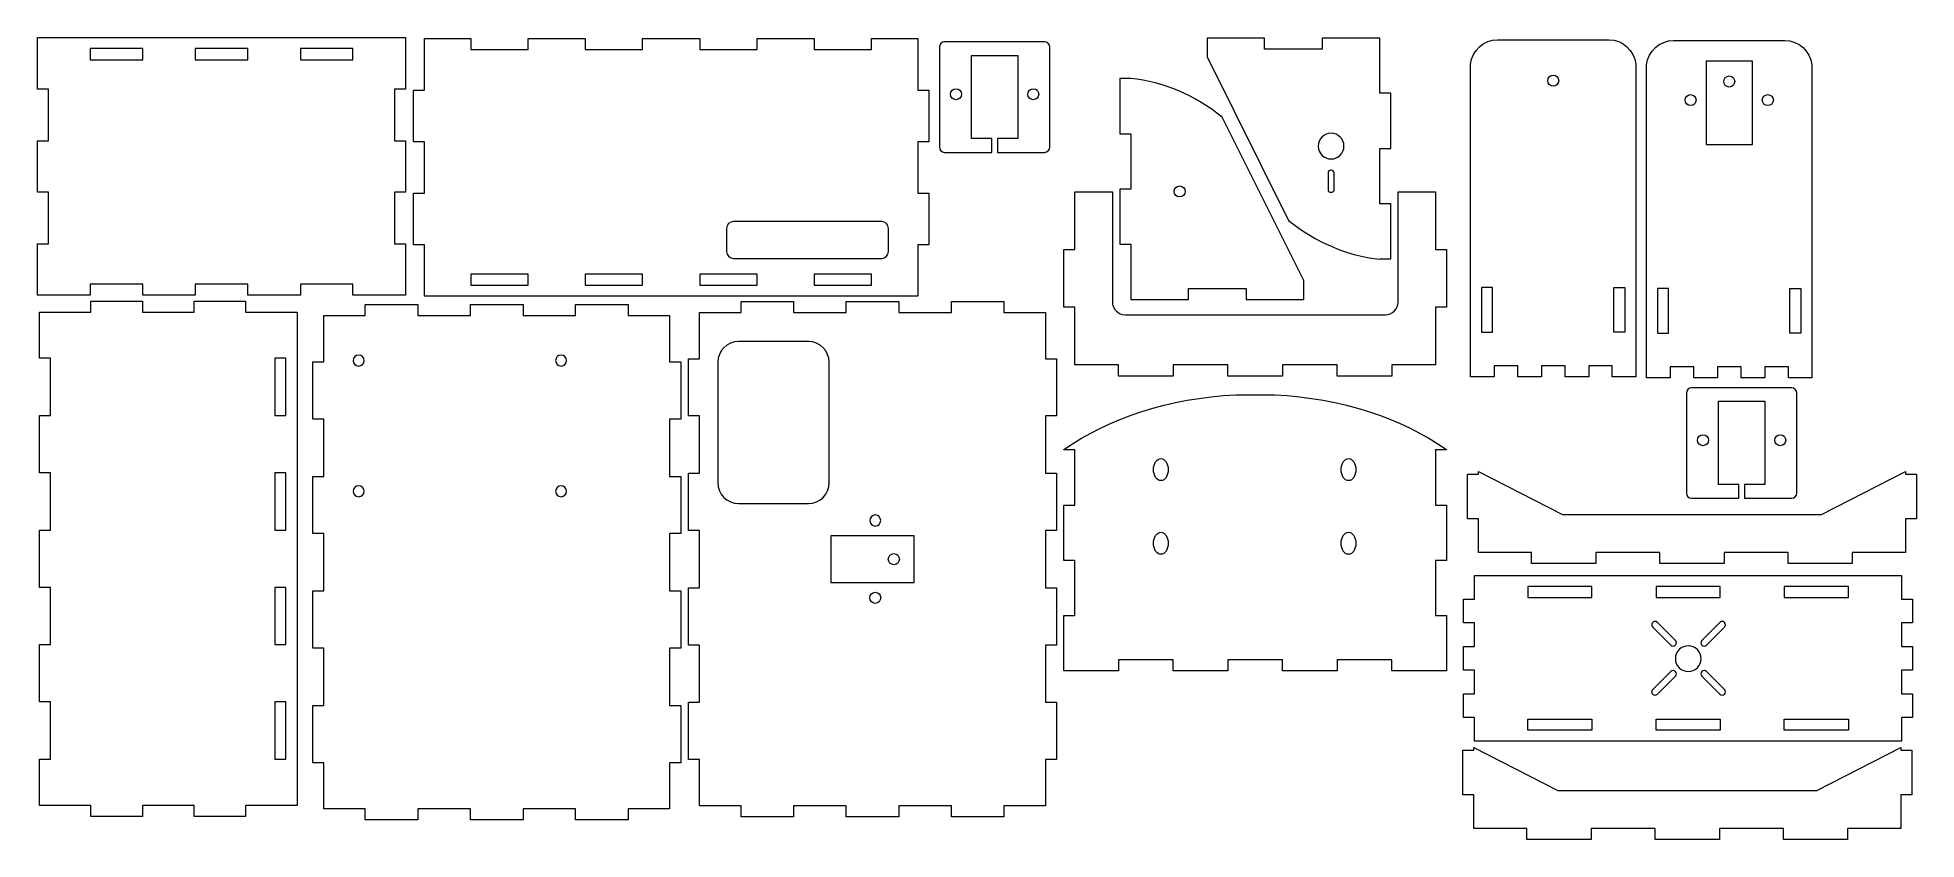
# Model space of a CAD drawing. Header units: centimetres. Extents: x -29.6 to 21.4, y -2.2 to 19.6.
import ezdxf

# ---------------------------------------------------------------- set-up
doc = ezdxf.new("R2010")
doc.units = ezdxf.units.CM
doc.header["$MEASUREMENT"] = 0
doc.layers.add('layer 1', color=7, linetype='Continuous')

msp = doc.modelspace()

# ---------------------------------------------------------------- linework, layer by layer
at = {"layer": 'layer 1', "color": 85, "lineweight": 9}
msp.add_lwpolyline([(15.72623, 16.69623), (16.98623, 16.69623), (16.98623, 18.95623), (15.72623, 18.95623), (15.72623, 16.69623)], close=True, dxfattribs=at)
for centre in [(11.57256, 18.42738), (16.35623, 18.40621), (15.30623, 17.90044), (17.40623, 17.90044), (15.64322, 8.66245), (17.74322, 8.66245)]:
    msp.add_ellipse(centre, major_axis=(0, 0.15), ratio=1, dxfattribs=at)
at = {"layer": 'layer 1', "color": 250, "lineweight": 9}
for centre in [(-4.65812, 18.06046), (-2.55812, 18.06046)]:
    msp.add_ellipse(centre, major_axis=(0, 0.15), ratio=1, dxfattribs=at)
at = {"layer": 'layer 1', "color": 20, "lineweight": 9}
for centre, major_axis, ratio in [((1.42123, 15.41945), (0, 0.15), 1), ((0.91032, 7.86313), (0, 0.3), 0.66666667), ((6.01032, 7.86313), (0, 0.3), 0.66666667), ((0.91032, 5.86313), (0, 0.3), 0.66666667), ((6.01032, 5.86313), (0, 0.3), 0.66666667)]:
    msp.add_ellipse(centre, major_axis=major_axis, ratio=ratio, dxfattribs=at)
at = {"layer": 'layer 1', "color": 250, "lineweight": 9}
for points, knots in [([(-19.61763, 12.59869), (-19.61763, 12.59869), (-19.61763, 13.99869), (-19.61763, 13.99869), (-19.61763, 13.99869), (-19.61763, 13.99869), (-19.91763, 13.99869), (-19.91763, 13.99869), (-19.91763, 13.99869), (-19.91763, 13.99869), (-19.91763, 15.39869), (-19.91763, 15.39869), (-19.91763, 15.39869), (-19.91763, 15.39869), (-19.61763, 15.39869), (-19.61763, 15.39869), (-19.61763, 15.39869), (-19.61763, 15.39869), (-19.61763, 16.79869), (-19.61763, 16.79869), (-19.61763, 16.79869), (-19.61763, 16.79869), (-19.91763, 16.79869), (-19.91763, 16.79869), (-19.91763, 16.79869), (-19.91763, 16.79869), (-19.91763, 18.19869), (-19.91763, 18.19869), (-19.91763, 18.19869), (-19.91763, 18.19869), (-19.61763, 18.19869), (-19.61763, 18.19869), (-19.61763, 18.19869), (-19.61763, 18.19869), (-19.61763, 19.59869), (-19.61763, 19.59869), (-19.61763, 19.59869), (-19.61763, 19.59869), (-29.61763, 19.59869), (-29.61763, 19.59869), (-29.61763, 19.59869), (-29.61763, 19.59869), (-29.61763, 18.19869), (-29.61763, 18.19869), (-29.61763, 18.19869), (-29.61763, 18.19869), (-29.31763, 18.19869), (-29.31763, 18.19869), (-29.31763, 18.19869), (-29.31763, 18.19869), (-29.31763, 16.79869), (-29.31763, 16.79869), (-29.31763, 16.79869), (-29.31763, 16.79869), (-29.61763, 16.79869), (-29.61763, 16.79869), (-29.61763, 16.79869), (-29.61763, 16.79869), (-29.61763, 15.39869), (-29.61763, 15.39869), (-29.61763, 15.39869), (-29.61763, 15.39869), (-29.31763, 15.39869), (-29.31763, 15.39869), (-29.31763, 15.39869), (-29.31763, 15.39869), (-29.31763, 13.99869), (-29.31763, 13.99869), (-29.31763, 13.99869), (-29.31763, 13.99869), (-29.61763, 13.99869), (-29.61763, 13.99869), (-29.61763, 13.99869), (-29.61763, 13.99869), (-29.61763, 12.59869), (-29.61763, 12.59869), (-29.61763, 12.59869), (-29.61763, 12.59869), (-28.18906, 12.59869), (-28.18906, 12.59869), (-28.18906, 12.59869), (-28.18906, 12.59869), (-28.18906, 12.89869), (-28.18906, 12.89869), (-28.18906, 12.89869), (-28.18906, 12.89869), (-26.76049, 12.89869), (-26.76049, 12.89869), (-26.76049, 12.89869), (-26.76049, 12.89869), (-26.76049, 12.59869), (-26.76049, 12.59869), (-26.76049, 12.59869), (-26.76049, 12.59869), (-25.33192, 12.59869), (-25.33192, 12.59869), (-25.33192, 12.59869), (-25.33192, 12.59869), (-25.33192, 12.89869), (-25.33192, 12.89869), (-25.33192, 12.89869), (-25.33192, 12.89869), (-23.90334, 12.89869), (-23.90334, 12.89869), (-23.90334, 12.89869), (-23.90334, 12.89869), (-23.90334, 12.59869), (-23.90334, 12.59869), (-23.90334, 12.59869), (-23.90334, 12.59869), (-22.47477, 12.59869), (-22.47477, 12.59869), (-22.47477, 12.59869), (-22.47477, 12.59869), (-22.47477, 12.89869), (-22.47477, 12.89869), (-22.47477, 12.89869), (-22.47477, 12.89869), (-21.0462, 12.89869), (-21.0462, 12.89869), (-21.0462, 12.89869), (-21.0462, 12.89869), (-21.0462, 12.59869), (-21.0462, 12.59869), (-21.0462, 12.59869), (-21.0462, 12.59869), (-19.61763, 12.59869), (-19.61763, 12.59869)], [0, 0, 0, 0, 0.03030303, 0.03030303, 0.03030303, 0.03030303, 0.06060606, 0.06060606, 0.06060606, 0.06060606, 0.09090909, 0.09090909, 0.09090909, 0.09090909, 0.12121212, 0.12121212, 0.12121212, 0.12121212, 0.15151515, 0.15151515, 0.15151515, 0.15151515, 0.18181818, 0.18181818, 0.18181818, 0.18181818, 0.21212121, 0.21212121, 0.21212121, 0.21212121, 0.24242424, 0.24242424, 0.24242424, 0.24242424, 0.27272727, 0.27272727, 0.27272727, 0.27272727, 0.3030303, 0.3030303, 0.3030303, 0.3030303, 0.33333333, 0.33333333, 0.33333333, 0.33333333, 0.36363636, 0.36363636, 0.36363636, 0.36363636, 0.39393939, 0.39393939, 0.39393939, 0.39393939, 0.42424242, 0.42424242, 0.42424242, 0.42424242, 0.45454545, 0.45454545, 0.45454545, 0.45454545, 0.48484848, 0.48484848, 0.48484848, 0.48484848, 0.51515152, 0.51515152, 0.51515152, 0.51515152, 0.54545455, 0.54545455, 0.54545455, 0.54545455, 0.57575758, 0.57575758, 0.57575758, 0.57575758, 0.60606061, 0.60606061, 0.60606061, 0.60606061, 0.63636364, 0.63636364, 0.63636364, 0.63636364, 0.66666667, 0.66666667, 0.66666667, 0.66666667, 0.6969697, 0.6969697, 0.6969697, 0.6969697, 0.72727273, 0.72727273, 0.72727273, 0.72727273, 0.75757576, 0.75757576, 0.75757576, 0.75757576, 0.78787879, 0.78787879, 0.78787879, 0.78787879, 0.81818182, 0.81818182, 0.81818182, 0.81818182, 0.84848485, 0.84848485, 0.84848485, 0.84848485, 0.87878788, 0.87878788, 0.87878788, 0.87878788, 0.90909091, 0.90909091, 0.90909091, 0.90909091, 0.93939394, 0.93939394, 0.93939394, 0.93939394, 1, 1, 1, 1]), ([(-19.09796, 12.57136), (-19.09796, 12.57136), (-5.69796, 12.57136), (-5.69796, 12.57136), (-5.69796, 12.57136), (-5.69796, 12.57136), (-5.69796, 13.97136), (-5.69796, 13.97136), (-5.69796, 13.97136), (-5.69796, 13.97136), (-5.39796, 13.97136), (-5.39796, 13.97136), (-5.39796, 13.97136), (-5.39796, 13.97136), (-5.39796, 15.37136), (-5.39796, 15.37136), (-5.39796, 15.37136), (-5.39796, 15.37136), (-5.69796, 15.37136), (-5.69796, 15.37136), (-5.69796, 15.37136), (-5.69796, 15.37136), (-5.69796, 16.77136), (-5.69796, 16.77136), (-5.69796, 16.77136), (-5.69796, 16.77136), (-5.39796, 16.77136), (-5.39796, 16.77136), (-5.39796, 16.77136), (-5.39796, 16.77136), (-5.39796, 18.17136), (-5.39796, 18.17136), (-5.39796, 18.17136), (-5.39796, 18.17136), (-5.69796, 18.17136), (-5.69796, 18.17136), (-5.69796, 18.17136), (-5.69796, 18.17136), (-5.69796, 19.57136), (-5.69796, 19.57136), (-5.69796, 19.57136), (-5.69796, 19.57136), (-6.95352, 19.57136), (-6.95352, 19.57136), (-6.95352, 19.57136), (-6.95352, 19.57136), (-6.95352, 19.27136), (-6.95352, 19.27136), (-6.95352, 19.27136), (-6.95352, 19.27136), (-8.50907, 19.27136), (-8.50907, 19.27136), (-8.50907, 19.27136), (-8.50907, 19.27136), (-8.50907, 19.57136), (-8.50907, 19.57136), (-8.50907, 19.57136), (-8.50907, 19.57136), (-10.06463, 19.57136), (-10.06463, 19.57136), (-10.06463, 19.57136), (-10.06463, 19.57136), (-10.06463, 19.27136), (-10.06463, 19.27136), (-10.06463, 19.27136), (-10.06463, 19.27136), (-11.62018, 19.27136), (-11.62018, 19.27136), (-11.62018, 19.27136), (-11.62018, 19.27136), (-11.62018, 19.57136), (-11.62018, 19.57136), (-11.62018, 19.57136), (-11.62018, 19.57136), (-13.17574, 19.57136), (-13.17574, 19.57136), (-13.17574, 19.57136), (-13.17574, 19.57136), (-13.17574, 19.27136), (-13.17574, 19.27136), (-13.17574, 19.27136), (-13.17574, 19.27136), (-14.73129, 19.27136), (-14.73129, 19.27136), (-14.73129, 19.27136), (-14.73129, 19.27136), (-14.73129, 19.57136), (-14.73129, 19.57136), (-14.73129, 19.57136), (-14.73129, 19.57136), (-16.28685, 19.57136), (-16.28685, 19.57136), (-16.28685, 19.57136), (-16.28685, 19.57136), (-16.28685, 19.27136), (-16.28685, 19.27136), (-16.28685, 19.27136), (-16.28685, 19.27136), (-17.8424, 19.27136), (-17.8424, 19.27136), (-17.8424, 19.27136), (-17.8424, 19.27136), (-17.8424, 19.57136), (-17.8424, 19.57136), (-17.8424, 19.57136), (-17.8424, 19.57136), (-19.09796, 19.57136), (-19.09796, 19.57136), (-19.09796, 19.57136), (-19.09796, 19.57136), (-19.09796, 18.17136), (-19.09796, 18.17136), (-19.09796, 18.17136), (-19.09796, 18.17136), (-19.39796, 18.17136), (-19.39796, 18.17136), (-19.39796, 18.17136), (-19.39796, 18.17136), (-19.39796, 16.77136), (-19.39796, 16.77136), (-19.39796, 16.77136), (-19.39796, 16.77136), (-19.09796, 16.77136), (-19.09796, 16.77136), (-19.09796, 16.77136), (-19.09796, 16.77136), (-19.09796, 15.37136), (-19.09796, 15.37136), (-19.09796, 15.37136), (-19.09796, 15.37136), (-19.39796, 15.37136), (-19.39796, 15.37136), (-19.39796, 15.37136), (-19.39796, 15.37136), (-19.39796, 13.97136), (-19.39796, 13.97136), (-19.39796, 13.97136), (-19.39796, 13.97136), (-19.09796, 13.97136), (-19.09796, 13.97136), (-19.09796, 13.97136), (-19.09796, 13.97136), (-19.09796, 12.57136), (-19.09796, 12.57136)], [0, 0, 0, 0, 0.02702703, 0.02702703, 0.02702703, 0.02702703, 0.05405405, 0.05405405, 0.05405405, 0.05405405, 0.08108108, 0.08108108, 0.08108108, 0.08108108, 0.10810811, 0.10810811, 0.10810811, 0.10810811, 0.13513514, 0.13513514, 0.13513514, 0.13513514, 0.16216216, 0.16216216, 0.16216216, 0.16216216, 0.18918919, 0.18918919, 0.18918919, 0.18918919, 0.21621622, 0.21621622, 0.21621622, 0.21621622, 0.24324324, 0.24324324, 0.24324324, 0.24324324, 0.27027027, 0.27027027, 0.27027027, 0.27027027, 0.2972973, 0.2972973, 0.2972973, 0.2972973, 0.32432432, 0.32432432, 0.32432432, 0.32432432, 0.35135135, 0.35135135, 0.35135135, 0.35135135, 0.37837838, 0.37837838, 0.37837838, 0.37837838, 0.40540541, 0.40540541, 0.40540541, 0.40540541, 0.43243243, 0.43243243, 0.43243243, 0.43243243, 0.45945946, 0.45945946, 0.45945946, 0.45945946, 0.48648649, 0.48648649, 0.48648649, 0.48648649, 0.51351351, 0.51351351, 0.51351351, 0.51351351, 0.54054054, 0.54054054, 0.54054054, 0.54054054, 0.56756757, 0.56756757, 0.56756757, 0.56756757, 0.59459459, 0.59459459, 0.59459459, 0.59459459, 0.62162162, 0.62162162, 0.62162162, 0.62162162, 0.64864865, 0.64864865, 0.64864865, 0.64864865, 0.67567568, 0.67567568, 0.67567568, 0.67567568, 0.7027027, 0.7027027, 0.7027027, 0.7027027, 0.72972973, 0.72972973, 0.72972973, 0.72972973, 0.75675676, 0.75675676, 0.75675676, 0.75675676, 0.78378378, 0.78378378, 0.78378378, 0.78378378, 0.81081081, 0.81081081, 0.81081081, 0.81081081, 0.83783784, 0.83783784, 0.83783784, 0.83783784, 0.86486486, 0.86486486, 0.86486486, 0.86486486, 0.89189189, 0.89189189, 0.89189189, 0.89189189, 0.91891892, 0.91891892, 0.91891892, 0.91891892, 0.94594595, 0.94594595, 0.94594595, 0.94594595, 1, 1, 1, 1]), ([(-4.96812, 19.48107), (-4.96812, 19.48107), (-2.24811, 19.48107), (-2.24811, 19.48107), (-2.24811, 19.48107), (-2.17112, 19.48107), (-2.10812, 19.41807), (-2.10812, 19.34108), (-2.10812, 19.34108), (-2.10812, 19.34108), (-2.10812, 16.62107), (-2.10812, 16.62107), (-2.10812, 16.62107), (-2.10812, 16.54407), (-2.17112, 16.48107), (-2.24811, 16.48107), (-2.24811, 16.48107), (-2.24811, 16.48107), (-3.53403, 16.48107), (-3.53403, 16.48107), (-3.53403, 16.48107), (-3.53403, 16.48107), (-3.53403, 16.85625), (-3.53403, 16.85625), (-3.53403, 16.85625), (-3.53403, 16.85625), (-2.97812, 16.85625), (-2.97812, 16.85625), (-2.97812, 16.85625), (-2.97812, 16.85625), (-2.97812, 19.11625), (-2.97812, 19.11625), (-2.97812, 19.11625), (-2.97812, 19.11625), (-4.23812, 19.11625), (-4.23812, 19.11625), (-4.23812, 19.11625), (-4.23812, 19.11625), (-4.23812, 16.85625), (-4.23812, 16.85625), (-4.23812, 16.85625), (-4.23812, 16.85625), (-3.6822, 16.85625), (-3.6822, 16.85625), (-3.6822, 16.85625), (-3.6822, 16.85625), (-3.6822, 16.48107), (-3.6822, 16.48107), (-3.6822, 16.48107), (-3.6822, 16.48107), (-4.96812, 16.48107), (-4.96812, 16.48107), (-4.96812, 16.48107), (-5.04511, 16.48107), (-5.10812, 16.54407), (-5.10812, 16.62107), (-5.10812, 16.62107), (-5.10812, 16.62107), (-5.10812, 19.34108), (-5.10812, 19.34108), (-5.10812, 19.34108), (-5.10812, 19.41807), (-5.04511, 19.48107), (-4.96812, 19.48107)], [0, 0, 0, 0, 0.05882353, 0.05882353, 0.05882353, 0.05882353, 0.11764706, 0.11764706, 0.11764706, 0.11764706, 0.17647059, 0.17647059, 0.17647059, 0.17647059, 0.23529412, 0.23529412, 0.23529412, 0.23529412, 0.29411765, 0.29411765, 0.29411765, 0.29411765, 0.35294118, 0.35294118, 0.35294118, 0.35294118, 0.41176471, 0.41176471, 0.41176471, 0.41176471, 0.47058824, 0.47058824, 0.47058824, 0.47058824, 0.52941176, 0.52941176, 0.52941176, 0.52941176, 0.58823529, 0.58823529, 0.58823529, 0.58823529, 0.64705882, 0.64705882, 0.64705882, 0.64705882, 0.70588235, 0.70588235, 0.70588235, 0.70588235, 0.76470588, 0.76470588, 0.76470588, 0.76470588, 0.82352941, 0.82352941, 0.82352941, 0.82352941, 0.88235294, 0.88235294, 0.88235294, 0.88235294, 1, 1, 1, 1]), ([(-26.76049, 19.29869), (-26.76049, 19.29869), (-26.76049, 18.99869), (-26.76049, 18.99869), (-26.76049, 18.99869), (-26.76049, 18.99869), (-28.18906, 18.99869), (-28.18906, 18.99869), (-28.18906, 18.99869), (-28.18906, 18.99869), (-28.18906, 19.29869), (-28.18906, 19.29869), (-28.18906, 19.29869), (-28.18906, 19.29869), (-26.76049, 19.29869), (-26.76049, 19.29869)], [0, 0, 0, 0, 0.2, 0.2, 0.2, 0.2, 0.4, 0.4, 0.4, 0.4, 0.6, 0.6, 0.6, 0.6, 1, 1, 1, 1]), ([(-23.90334, 19.29869), (-23.90334, 19.29869), (-23.90334, 18.99869), (-23.90334, 18.99869), (-23.90334, 18.99869), (-23.90334, 18.99869), (-25.33192, 18.99869), (-25.33192, 18.99869), (-25.33192, 18.99869), (-25.33192, 18.99869), (-25.33192, 19.29869), (-25.33192, 19.29869), (-25.33192, 19.29869), (-25.33192, 19.29869), (-23.90334, 19.29869), (-23.90334, 19.29869)], [0, 0, 0, 0, 0.2, 0.2, 0.2, 0.2, 0.4, 0.4, 0.4, 0.4, 0.6, 0.6, 0.6, 0.6, 1, 1, 1, 1]), ([(-21.0462, 19.29869), (-21.0462, 19.29869), (-21.0462, 18.99869), (-21.0462, 18.99869), (-21.0462, 18.99869), (-21.0462, 18.99869), (-22.47477, 18.99869), (-22.47477, 18.99869), (-22.47477, 18.99869), (-22.47477, 18.99869), (-22.47477, 19.29869), (-22.47477, 19.29869), (-22.47477, 19.29869), (-22.47477, 19.29869), (-21.0462, 19.29869), (-21.0462, 19.29869)], [0, 0, 0, 0, 0.2, 0.2, 0.2, 0.2, 0.4, 0.4, 0.4, 0.4, 0.6, 0.6, 0.6, 0.6, 1, 1, 1, 1]), ([(-10.89338, 13.78981), (-10.89338, 13.78981), (-10.89338, 14.41481), (-10.89338, 14.41481), (-10.89338, 14.41481), (-10.89338, 14.51794), (-10.80901, 14.60231), (-10.70588, 14.60231), (-10.70588, 14.60231), (-10.70588, 14.60231), (-6.68088, 14.60231), (-6.68088, 14.60231), (-6.68088, 14.60231), (-6.57775, 14.60231), (-6.49338, 14.51794), (-6.49338, 14.41481), (-6.49338, 14.41481), (-6.49338, 14.41481), (-6.49338, 13.78981), (-6.49338, 13.78981), (-6.49338, 13.78981), (-6.49338, 13.68668), (-6.57775, 13.60231), (-6.68088, 13.60231), (-6.68088, 13.60231), (-6.68088, 13.60231), (-10.70588, 13.60231), (-10.70588, 13.60231), (-10.70588, 13.60231), (-10.80901, 13.60231), (-10.89338, 13.68668), (-10.89338, 13.78981)], [0, 0, 0, 0, 0.11111111, 0.11111111, 0.11111111, 0.11111111, 0.22222222, 0.22222222, 0.22222222, 0.22222222, 0.33333333, 0.33333333, 0.33333333, 0.33333333, 0.44444444, 0.44444444, 0.44444444, 0.44444444, 0.55555556, 0.55555556, 0.55555556, 0.55555556, 0.66666667, 0.66666667, 0.66666667, 0.66666667, 0.77777778, 0.77777778, 0.77777778, 0.77777778, 1, 1, 1, 1]), ([(-17.8424, 12.87136), (-17.8424, 12.87136), (-17.8424, 13.17136), (-17.8424, 13.17136), (-17.8424, 13.17136), (-17.8424, 13.17136), (-16.28685, 13.17136), (-16.28685, 13.17136), (-16.28685, 13.17136), (-16.28685, 13.17136), (-16.28685, 12.87136), (-16.28685, 12.87136), (-16.28685, 12.87136), (-16.28685, 12.87136), (-17.8424, 12.87136), (-17.8424, 12.87136)], [0, 0, 0, 0, 0.2, 0.2, 0.2, 0.2, 0.4, 0.4, 0.4, 0.4, 0.6, 0.6, 0.6, 0.6, 1, 1, 1, 1]), ([(-14.73129, 12.87136), (-14.73129, 12.87136), (-14.73129, 13.17136), (-14.73129, 13.17136), (-14.73129, 13.17136), (-14.73129, 13.17136), (-13.17574, 13.17136), (-13.17574, 13.17136), (-13.17574, 13.17136), (-13.17574, 13.17136), (-13.17574, 12.87136), (-13.17574, 12.87136), (-13.17574, 12.87136), (-13.17574, 12.87136), (-14.73129, 12.87136), (-14.73129, 12.87136)], [0, 0, 0, 0, 0.2, 0.2, 0.2, 0.2, 0.4, 0.4, 0.4, 0.4, 0.6, 0.6, 0.6, 0.6, 1, 1, 1, 1]), ([(-11.62018, 12.87136), (-11.62018, 12.87136), (-11.62018, 13.17136), (-11.62018, 13.17136), (-11.62018, 13.17136), (-11.62018, 13.17136), (-10.06463, 13.17136), (-10.06463, 13.17136), (-10.06463, 13.17136), (-10.06463, 13.17136), (-10.06463, 12.87136), (-10.06463, 12.87136), (-10.06463, 12.87136), (-10.06463, 12.87136), (-11.62018, 12.87136), (-11.62018, 12.87136)], [0, 0, 0, 0, 0.2, 0.2, 0.2, 0.2, 0.4, 0.4, 0.4, 0.4, 0.6, 0.6, 0.6, 0.6, 1, 1, 1, 1]), ([(-8.50907, 12.87136), (-8.50907, 12.87136), (-8.50907, 13.17136), (-8.50907, 13.17136), (-8.50907, 13.17136), (-8.50907, 13.17136), (-6.95352, 13.17136), (-6.95352, 13.17136), (-6.95352, 13.17136), (-6.95352, 13.17136), (-6.95352, 12.87136), (-6.95352, 12.87136), (-6.95352, 12.87136), (-6.95352, 12.87136), (-8.50907, 12.87136), (-8.50907, 12.87136)], [0, 0, 0, 0, 0.2, 0.2, 0.2, 0.2, 0.4, 0.4, 0.4, 0.4, 0.6, 0.6, 0.6, 0.6, 1, 1, 1, 1]), ([(-22.56634, -1.25726), (-22.56634, -1.25726), (-22.56634, 12.14274), (-22.56634, 12.14274), (-22.56634, 12.14274), (-22.56634, 12.14274), (-23.96634, 12.14274), (-23.96634, 12.14274), (-23.96634, 12.14274), (-23.96634, 12.14274), (-23.96634, 12.44274), (-23.96634, 12.44274), (-23.96634, 12.44274), (-23.96634, 12.44274), (-25.36634, 12.44274), (-25.36634, 12.44274), (-25.36634, 12.44274), (-25.36634, 12.44274), (-25.36634, 12.14274), (-25.36634, 12.14274), (-25.36634, 12.14274), (-25.36634, 12.14274), (-26.76634, 12.14274), (-26.76634, 12.14274), (-26.76634, 12.14274), (-26.76634, 12.14274), (-26.76634, 12.44274), (-26.76634, 12.44274), (-26.76634, 12.44274), (-26.76634, 12.44274), (-28.16634, 12.44274), (-28.16634, 12.44274), (-28.16634, 12.44274), (-28.16634, 12.44274), (-28.16634, 12.14274), (-28.16634, 12.14274), (-28.16634, 12.14274), (-28.16634, 12.14274), (-29.56634, 12.14274), (-29.56634, 12.14274), (-29.56634, 12.14274), (-29.56634, 12.14274), (-29.56634, 10.88718), (-29.56634, 10.88718), (-29.56634, 10.88718), (-29.56634, 10.88718), (-29.26634, 10.88718), (-29.26634, 10.88718), (-29.26634, 10.88718), (-29.26634, 10.88718), (-29.26634, 9.33163), (-29.26634, 9.33163), (-29.26634, 9.33163), (-29.26634, 9.33163), (-29.56634, 9.33163), (-29.56634, 9.33163), (-29.56634, 9.33163), (-29.56634, 9.33163), (-29.56634, 7.77607), (-29.56634, 7.77607), (-29.56634, 7.77607), (-29.56634, 7.77607), (-29.26634, 7.77607), (-29.26634, 7.77607), (-29.26634, 7.77607), (-29.26634, 7.77607), (-29.26634, 6.22052), (-29.26634, 6.22052), (-29.26634, 6.22052), (-29.26634, 6.22052), (-29.56634, 6.22052), (-29.56634, 6.22052), (-29.56634, 6.22052), (-29.56634, 6.22052), (-29.56634, 4.66496), (-29.56634, 4.66496), (-29.56634, 4.66496), (-29.56634, 4.66496), (-29.26634, 4.66496), (-29.26634, 4.66496), (-29.26634, 4.66496), (-29.26634, 4.66496), (-29.26634, 3.10941), (-29.26634, 3.10941), (-29.26634, 3.10941), (-29.26634, 3.10941), (-29.56634, 3.10941), (-29.56634, 3.10941), (-29.56634, 3.10941), (-29.56634, 3.10941), (-29.56634, 1.55385), (-29.56634, 1.55385), (-29.56634, 1.55385), (-29.56634, 1.55385), (-29.26634, 1.55385), (-29.26634, 1.55385), (-29.26634, 1.55385), (-29.26634, 1.55385), (-29.26634, -0.0017), (-29.26634, -0.0017), (-29.26634, -0.0017), (-29.26634, -0.0017), (-29.56634, -0.0017), (-29.56634, -0.0017), (-29.56634, -0.0017), (-29.56634, -0.0017), (-29.56634, -1.25726), (-29.56634, -1.25726), (-29.56634, -1.25726), (-29.56634, -1.25726), (-28.16634, -1.25726), (-28.16634, -1.25726), (-28.16634, -1.25726), (-28.16634, -1.25726), (-28.16634, -1.55726), (-28.16634, -1.55726), (-28.16634, -1.55726), (-28.16634, -1.55726), (-26.76634, -1.55726), (-26.76634, -1.55726), (-26.76634, -1.55726), (-26.76634, -1.55726), (-26.76634, -1.25726), (-26.76634, -1.25726), (-26.76634, -1.25726), (-26.76634, -1.25726), (-25.36634, -1.25726), (-25.36634, -1.25726), (-25.36634, -1.25726), (-25.36634, -1.25726), (-25.36634, -1.55726), (-25.36634, -1.55726), (-25.36634, -1.55726), (-25.36634, -1.55726), (-23.96634, -1.55726), (-23.96634, -1.55726), (-23.96634, -1.55726), (-23.96634, -1.55726), (-23.96634, -1.25726), (-23.96634, -1.25726), (-23.96634, -1.25726), (-23.96634, -1.25726), (-22.56634, -1.25726), (-22.56634, -1.25726)], [0, 0, 0, 0, 0.02702703, 0.02702703, 0.02702703, 0.02702703, 0.05405405, 0.05405405, 0.05405405, 0.05405405, 0.08108108, 0.08108108, 0.08108108, 0.08108108, 0.10810811, 0.10810811, 0.10810811, 0.10810811, 0.13513514, 0.13513514, 0.13513514, 0.13513514, 0.16216216, 0.16216216, 0.16216216, 0.16216216, 0.18918919, 0.18918919, 0.18918919, 0.18918919, 0.21621622, 0.21621622, 0.21621622, 0.21621622, 0.24324324, 0.24324324, 0.24324324, 0.24324324, 0.27027027, 0.27027027, 0.27027027, 0.27027027, 0.2972973, 0.2972973, 0.2972973, 0.2972973, 0.32432432, 0.32432432, 0.32432432, 0.32432432, 0.35135135, 0.35135135, 0.35135135, 0.35135135, 0.37837838, 0.37837838, 0.37837838, 0.37837838, 0.40540541, 0.40540541, 0.40540541, 0.40540541, 0.43243243, 0.43243243, 0.43243243, 0.43243243, 0.45945946, 0.45945946, 0.45945946, 0.45945946, 0.48648649, 0.48648649, 0.48648649, 0.48648649, 0.51351351, 0.51351351, 0.51351351, 0.51351351, 0.54054054, 0.54054054, 0.54054054, 0.54054054, 0.56756757, 0.56756757, 0.56756757, 0.56756757, 0.59459459, 0.59459459, 0.59459459, 0.59459459, 0.62162162, 0.62162162, 0.62162162, 0.62162162, 0.64864865, 0.64864865, 0.64864865, 0.64864865, 0.67567568, 0.67567568, 0.67567568, 0.67567568, 0.7027027, 0.7027027, 0.7027027, 0.7027027, 0.72972973, 0.72972973, 0.72972973, 0.72972973, 0.75675676, 0.75675676, 0.75675676, 0.75675676, 0.78378378, 0.78378378, 0.78378378, 0.78378378, 0.81081081, 0.81081081, 0.81081081, 0.81081081, 0.83783784, 0.83783784, 0.83783784, 0.83783784, 0.86486486, 0.86486486, 0.86486486, 0.86486486, 0.89189189, 0.89189189, 0.89189189, 0.89189189, 0.91891892, 0.91891892, 0.91891892, 0.91891892, 0.94594595, 0.94594595, 0.94594595, 0.94594595, 1, 1, 1, 1]), ([(-12.1393, -0.09841), (-12.1393, -0.09841), (-12.1393, 1.45714), (-12.1393, 1.45714), (-12.1393, 1.45714), (-12.1393, 1.45714), (-12.4393, 1.45714), (-12.4393, 1.45714), (-12.4393, 1.45714), (-12.4393, 1.45714), (-12.4393, 3.0127), (-12.4393, 3.0127), (-12.4393, 3.0127), (-12.4393, 3.0127), (-12.1393, 3.0127), (-12.1393, 3.0127), (-12.1393, 3.0127), (-12.1393, 3.0127), (-12.1393, 4.56825), (-12.1393, 4.56825), (-12.1393, 4.56825), (-12.1393, 4.56825), (-12.4393, 4.56825), (-12.4393, 4.56825), (-12.4393, 4.56825), (-12.4393, 4.56825), (-12.4393, 6.12381), (-12.4393, 6.12381), (-12.4393, 6.12381), (-12.4393, 6.12381), (-12.1393, 6.12381), (-12.1393, 6.12381), (-12.1393, 6.12381), (-12.1393, 6.12381), (-12.1393, 7.67936), (-12.1393, 7.67936), (-12.1393, 7.67936), (-12.1393, 7.67936), (-12.4393, 7.67936), (-12.4393, 7.67936), (-12.4393, 7.67936), (-12.4393, 7.67936), (-12.4393, 9.23492), (-12.4393, 9.23492), (-12.4393, 9.23492), (-12.4393, 9.23492), (-12.1393, 9.23492), (-12.1393, 9.23492), (-12.1393, 9.23492), (-12.1393, 9.23492), (-12.1393, 10.79047), (-12.1393, 10.79047), (-12.1393, 10.79047), (-12.1393, 10.79047), (-12.4393, 10.79047), (-12.4393, 10.79047), (-12.4393, 10.79047), (-12.4393, 10.79047), (-12.4393, 12.04603), (-12.4393, 12.04603), (-12.4393, 12.04603), (-12.4393, 12.04603), (-13.56787, 12.04603), (-13.56787, 12.04603), (-13.56787, 12.04603), (-13.56787, 12.04603), (-13.56787, 12.34603), (-13.56787, 12.34603), (-13.56787, 12.34603), (-13.56787, 12.34603), (-14.99644, 12.34603), (-14.99644, 12.34603), (-14.99644, 12.34603), (-14.99644, 12.34603), (-14.99644, 12.04603), (-14.99644, 12.04603), (-14.99644, 12.04603), (-14.99644, 12.04603), (-16.42501, 12.04603), (-16.42501, 12.04603), (-16.42501, 12.04603), (-16.42501, 12.04603), (-16.42501, 12.34603), (-16.42501, 12.34603), (-16.42501, 12.34603), (-16.42501, 12.34603), (-17.85359, 12.34603), (-17.85359, 12.34603), (-17.85359, 12.34603), (-17.85359, 12.34603), (-17.85359, 12.04603), (-17.85359, 12.04603), (-17.85359, 12.04603), (-17.85359, 12.04603), (-19.28216, 12.04603), (-19.28216, 12.04603), (-19.28216, 12.04603), (-19.28216, 12.04603), (-19.28216, 12.34603), (-19.28216, 12.34603), (-19.28216, 12.34603), (-19.28216, 12.34603), (-20.71073, 12.34603), (-20.71073, 12.34603), (-20.71073, 12.34603), (-20.71073, 12.34603), (-20.71073, 12.04603), (-20.71073, 12.04603), (-20.71073, 12.04603), (-20.71073, 12.04603), (-21.8393, 12.04603), (-21.8393, 12.04603), (-21.8393, 12.04603), (-21.8393, 12.04603), (-21.8393, 10.79047), (-21.8393, 10.79047), (-21.8393, 10.79047), (-21.8393, 10.79047), (-22.1393, 10.79047), (-22.1393, 10.79047), (-22.1393, 10.79047), (-22.1393, 10.79047), (-22.1393, 9.23492), (-22.1393, 9.23492), (-22.1393, 9.23492), (-22.1393, 9.23492), (-21.8393, 9.23492), (-21.8393, 9.23492), (-21.8393, 9.23492), (-21.8393, 9.23492), (-21.8393, 7.67936), (-21.8393, 7.67936), (-21.8393, 7.67936), (-21.8393, 7.67936), (-22.1393, 7.67936), (-22.1393, 7.67936), (-22.1393, 7.67936), (-22.1393, 7.67936), (-22.1393, 6.12381), (-22.1393, 6.12381), (-22.1393, 6.12381), (-22.1393, 6.12381), (-21.8393, 6.12381), (-21.8393, 6.12381), (-21.8393, 6.12381), (-21.8393, 6.12381), (-21.8393, 4.56825), (-21.8393, 4.56825), (-21.8393, 4.56825), (-21.8393, 4.56825), (-22.1393, 4.56825), (-22.1393, 4.56825), (-22.1393, 4.56825), (-22.1393, 4.56825), (-22.1393, 3.0127), (-22.1393, 3.0127), (-22.1393, 3.0127), (-22.1393, 3.0127), (-21.8393, 3.0127), (-21.8393, 3.0127), (-21.8393, 3.0127), (-21.8393, 3.0127), (-21.8393, 1.45714), (-21.8393, 1.45714), (-21.8393, 1.45714), (-21.8393, 1.45714), (-22.1393, 1.45714), (-22.1393, 1.45714), (-22.1393, 1.45714), (-22.1393, 1.45714), (-22.1393, -0.09841), (-22.1393, -0.09841), (-22.1393, -0.09841), (-22.1393, -0.09841), (-21.8393, -0.09841), (-21.8393, -0.09841), (-21.8393, -0.09841), (-21.8393, -0.09841), (-21.8393, -1.35397), (-21.8393, -1.35397), (-21.8393, -1.35397), (-21.8393, -1.35397), (-20.71073, -1.35397), (-20.71073, -1.35397), (-20.71073, -1.35397), (-20.71073, -1.35397), (-20.71073, -1.65397), (-20.71073, -1.65397), (-20.71073, -1.65397), (-20.71073, -1.65397), (-19.28216, -1.65397), (-19.28216, -1.65397), (-19.28216, -1.65397), (-19.28216, -1.65397), (-19.28216, -1.35397), (-19.28216, -1.35397), (-19.28216, -1.35397), (-19.28216, -1.35397), (-17.85359, -1.35397), (-17.85359, -1.35397), (-17.85359, -1.35397), (-17.85359, -1.35397), (-17.85359, -1.65397), (-17.85359, -1.65397), (-17.85359, -1.65397), (-17.85359, -1.65397), (-16.42501, -1.65397), (-16.42501, -1.65397), (-16.42501, -1.65397), (-16.42501, -1.65397), (-16.42501, -1.35397), (-16.42501, -1.35397), (-16.42501, -1.35397), (-16.42501, -1.35397), (-14.99644, -1.35397), (-14.99644, -1.35397), (-14.99644, -1.35397), (-14.99644, -1.35397), (-14.99644, -1.65397), (-14.99644, -1.65397), (-14.99644, -1.65397), (-14.99644, -1.65397), (-13.56787, -1.65397), (-13.56787, -1.65397), (-13.56787, -1.65397), (-13.56787, -1.65397), (-13.56787, -1.35397), (-13.56787, -1.35397), (-13.56787, -1.35397), (-13.56787, -1.35397), (-12.4393, -1.35397), (-12.4393, -1.35397), (-12.4393, -1.35397), (-12.4393, -1.35397), (-12.4393, -0.09841), (-12.4393, -0.09841), (-12.4393, -0.09841), (-12.4393, -0.09841), (-12.1393, -0.09841), (-12.1393, -0.09841)], [0, 0, 0, 0, 0.01639344, 0.01639344, 0.01639344, 0.01639344, 0.03278689, 0.03278689, 0.03278689, 0.03278689, 0.04918033, 0.04918033, 0.04918033, 0.04918033, 0.06557377, 0.06557377, 0.06557377, 0.06557377, 0.08196721, 0.08196721, 0.08196721, 0.08196721, 0.09836066, 0.09836066, 0.09836066, 0.09836066, 0.1147541, 0.1147541, 0.1147541, 0.1147541, 0.13114754, 0.13114754, 0.13114754, 0.13114754, 0.14754098, 0.14754098, 0.14754098, 0.14754098, 0.16393443, 0.16393443, 0.16393443, 0.16393443, 0.18032787, 0.18032787, 0.18032787, 0.18032787, 0.19672131, 0.19672131, 0.19672131, 0.19672131, 0.21311475, 0.21311475, 0.21311475, 0.21311475, 0.2295082, 0.2295082, 0.2295082, 0.2295082, 0.24590164, 0.24590164, 0.24590164, 0.24590164, 0.26229508, 0.26229508, 0.26229508, 0.26229508, 0.27868852, 0.27868852, 0.27868852, 0.27868852, 0.29508197, 0.29508197, 0.29508197, 0.29508197, 0.31147541, 0.31147541, 0.31147541, 0.31147541, 0.32786885, 0.32786885, 0.32786885, 0.32786885, 0.3442623, 0.3442623, 0.3442623, 0.3442623, 0.36065574, 0.36065574, 0.36065574, 0.36065574, 0.37704918, 0.37704918, 0.37704918, 0.37704918, 0.39344262, 0.39344262, 0.39344262, 0.39344262, 0.40983607, 0.40983607, 0.40983607, 0.40983607, 0.42622951, 0.42622951, 0.42622951, 0.42622951, 0.44262295, 0.44262295, 0.44262295, 0.44262295, 0.45901639, 0.45901639, 0.45901639, 0.45901639, 0.47540984, 0.47540984, 0.47540984, 0.47540984, 0.49180328, 0.49180328, 0.49180328, 0.49180328, 0.50819672, 0.50819672, 0.50819672, 0.50819672, 0.52459016, 0.52459016, 0.52459016, 0.52459016, 0.54098361, 0.54098361, 0.54098361, 0.54098361, 0.55737705, 0.55737705, 0.55737705, 0.55737705, 0.57377049, 0.57377049, 0.57377049, 0.57377049, 0.59016393, 0.59016393, 0.59016393, 0.59016393, 0.60655738, 0.60655738, 0.60655738, 0.60655738, 0.62295082, 0.62295082, 0.62295082, 0.62295082, 0.63934426, 0.63934426, 0.63934426, 0.63934426, 0.6557377, 0.6557377, 0.6557377, 0.6557377, 0.67213115, 0.67213115, 0.67213115, 0.67213115, 0.68852459, 0.68852459, 0.68852459, 0.68852459, 0.70491803, 0.70491803, 0.70491803, 0.70491803, 0.72131148, 0.72131148, 0.72131148, 0.72131148, 0.73770492, 0.73770492, 0.73770492, 0.73770492, 0.75409836, 0.75409836, 0.75409836, 0.75409836, 0.7704918, 0.7704918, 0.7704918, 0.7704918, 0.78688525, 0.78688525, 0.78688525, 0.78688525, 0.80327869, 0.80327869, 0.80327869, 0.80327869, 0.81967213, 0.81967213, 0.81967213, 0.81967213, 0.83606557, 0.83606557, 0.83606557, 0.83606557, 0.85245902, 0.85245902, 0.85245902, 0.85245902, 0.86885246, 0.86885246, 0.86885246, 0.86885246, 0.8852459, 0.8852459, 0.8852459, 0.8852459, 0.90163934, 0.90163934, 0.90163934, 0.90163934, 0.91803279, 0.91803279, 0.91803279, 0.91803279, 0.93442623, 0.93442623, 0.93442623, 0.93442623, 0.95081967, 0.95081967, 0.95081967, 0.95081967, 0.96721311, 0.96721311, 0.96721311, 0.96721311, 1, 1, 1, 1]), ([(-1.92638, -0.01375), (-1.92638, -0.01375), (-1.92638, 1.5418), (-1.92638, 1.5418), (-1.92638, 1.5418), (-1.92638, 1.5418), (-2.22638, 1.5418), (-2.22638, 1.5418), (-2.22638, 1.5418), (-2.22638, 1.5418), (-2.22638, 3.09736), (-2.22638, 3.09736), (-2.22638, 3.09736), (-2.22638, 3.09736), (-1.92638, 3.09736), (-1.92638, 3.09736), (-1.92638, 3.09736), (-1.92638, 3.09736), (-1.92638, 4.65291), (-1.92638, 4.65291), (-1.92638, 4.65291), (-1.92638, 4.65291), (-2.22638, 4.65291), (-2.22638, 4.65291), (-2.22638, 4.65291), (-2.22638, 4.65291), (-2.22638, 6.20847), (-2.22638, 6.20847), (-2.22638, 6.20847), (-2.22638, 6.20847), (-1.92638, 6.20847), (-1.92638, 6.20847), (-1.92638, 6.20847), (-1.92638, 6.20847), (-1.92638, 7.76402), (-1.92638, 7.76402), (-1.92638, 7.76402), (-1.92638, 7.76402), (-2.22638, 7.76402), (-2.22638, 7.76402), (-2.22638, 7.76402), (-2.22638, 7.76402), (-2.22638, 9.31958), (-2.22638, 9.31958), (-2.22638, 9.31958), (-2.22638, 9.31958), (-1.92638, 9.31958), (-1.92638, 9.31958), (-1.92638, 9.31958), (-1.92638, 9.31958), (-1.92638, 10.87513), (-1.92638, 10.87513), (-1.92638, 10.87513), (-1.92638, 10.87513), (-2.22638, 10.87513), (-2.22638, 10.87513), (-2.22638, 10.87513), (-2.22638, 10.87513), (-2.22638, 12.13069), (-2.22638, 12.13069), (-2.22638, 12.13069), (-2.22638, 12.13069), (-3.35495, 12.13069), (-3.35495, 12.13069), (-3.35495, 12.13069), (-3.35495, 12.13069), (-3.35495, 12.43069), (-3.35495, 12.43069), (-3.35495, 12.43069), (-3.35495, 12.43069), (-4.78352, 12.43069), (-4.78352, 12.43069), (-4.78352, 12.43069), (-4.78352, 12.43069), (-4.78352, 12.13069), (-4.78352, 12.13069), (-4.78352, 12.13069), (-4.78352, 12.13069), (-6.21209, 12.13069), (-6.21209, 12.13069), (-6.21209, 12.13069), (-6.21209, 12.13069), (-6.21209, 12.43069), (-6.21209, 12.43069), (-6.21209, 12.43069), (-6.21209, 12.43069), (-7.64067, 12.43069), (-7.64067, 12.43069), (-7.64067, 12.43069), (-7.64067, 12.43069), (-7.64067, 12.13069), (-7.64067, 12.13069), (-7.64067, 12.13069), (-7.64067, 12.13069), (-9.06924, 12.13069), (-9.06924, 12.13069), (-9.06924, 12.13069), (-9.06924, 12.13069), (-9.06924, 12.43069), (-9.06924, 12.43069), (-9.06924, 12.43069), (-9.06924, 12.43069), (-10.49781, 12.43069), (-10.49781, 12.43069), (-10.49781, 12.43069), (-10.49781, 12.43069), (-10.49781, 12.13069), (-10.49781, 12.13069), (-10.49781, 12.13069), (-10.49781, 12.13069), (-11.62638, 12.13069), (-11.62638, 12.13069), (-11.62638, 12.13069), (-11.62638, 12.13069), (-11.62638, 10.87513), (-11.62638, 10.87513), (-11.62638, 10.87513), (-11.62638, 10.87513), (-11.92638, 10.87513), (-11.92638, 10.87513), (-11.92638, 10.87513), (-11.92638, 10.87513), (-11.92638, 9.31958), (-11.92638, 9.31958), (-11.92638, 9.31958), (-11.92638, 9.31958), (-11.62638, 9.31958), (-11.62638, 9.31958), (-11.62638, 9.31958), (-11.62638, 9.31958), (-11.62638, 7.76402), (-11.62638, 7.76402), (-11.62638, 7.76402), (-11.62638, 7.76402), (-11.92638, 7.76402), (-11.92638, 7.76402), (-11.92638, 7.76402), (-11.92638, 7.76402), (-11.92638, 6.20847), (-11.92638, 6.20847), (-11.92638, 6.20847), (-11.92638, 6.20847), (-11.62638, 6.20847), (-11.62638, 6.20847), (-11.62638, 6.20847), (-11.62638, 6.20847), (-11.62638, 4.65291), (-11.62638, 4.65291), (-11.62638, 4.65291), (-11.62638, 4.65291), (-11.92638, 4.65291), (-11.92638, 4.65291), (-11.92638, 4.65291), (-11.92638, 4.65291), (-11.92638, 3.09736), (-11.92638, 3.09736), (-11.92638, 3.09736), (-11.92638, 3.09736), (-11.62638, 3.09736), (-11.62638, 3.09736), (-11.62638, 3.09736), (-11.62638, 3.09736), (-11.62638, 1.5418), (-11.62638, 1.5418), (-11.62638, 1.5418), (-11.62638, 1.5418), (-11.92638, 1.5418), (-11.92638, 1.5418), (-11.92638, 1.5418), (-11.92638, 1.5418), (-11.92638, -0.01375), (-11.92638, -0.01375), (-11.92638, -0.01375), (-11.92638, -0.01375), (-11.62638, -0.01375), (-11.62638, -0.01375), (-11.62638, -0.01375), (-11.62638, -0.01375), (-11.62638, -1.26931), (-11.62638, -1.26931), (-11.62638, -1.26931), (-11.62638, -1.26931), (-10.49781, -1.26931), (-10.49781, -1.26931), (-10.49781, -1.26931), (-10.49781, -1.26931), (-10.49781, -1.56931), (-10.49781, -1.56931), (-10.49781, -1.56931), (-10.49781, -1.56931), (-9.06924, -1.56931), (-9.06924, -1.56931), (-9.06924, -1.56931), (-9.06924, -1.56931), (-9.06924, -1.26931), (-9.06924, -1.26931), (-9.06924, -1.26931), (-9.06924, -1.26931), (-7.64067, -1.26931), (-7.64067, -1.26931), (-7.64067, -1.26931), (-7.64067, -1.26931), (-7.64067, -1.56931), (-7.64067, -1.56931), (-7.64067, -1.56931), (-7.64067, -1.56931), (-6.21209, -1.56931), (-6.21209, -1.56931), (-6.21209, -1.56931), (-6.21209, -1.56931), (-6.21209, -1.26931), (-6.21209, -1.26931), (-6.21209, -1.26931), (-6.21209, -1.26931), (-4.78352, -1.26931), (-4.78352, -1.26931), (-4.78352, -1.26931), (-4.78352, -1.26931), (-4.78352, -1.56931), (-4.78352, -1.56931), (-4.78352, -1.56931), (-4.78352, -1.56931), (-3.35495, -1.56931), (-3.35495, -1.56931), (-3.35495, -1.56931), (-3.35495, -1.56931), (-3.35495, -1.26931), (-3.35495, -1.26931), (-3.35495, -1.26931), (-3.35495, -1.26931), (-2.22638, -1.26931), (-2.22638, -1.26931), (-2.22638, -1.26931), (-2.22638, -1.26931), (-2.22638, -0.01375), (-2.22638, -0.01375), (-2.22638, -0.01375), (-2.22638, -0.01375), (-1.92638, -0.01375), (-1.92638, -0.01375)], [0, 0, 0, 0, 0.01639344, 0.01639344, 0.01639344, 0.01639344, 0.03278689, 0.03278689, 0.03278689, 0.03278689, 0.04918033, 0.04918033, 0.04918033, 0.04918033, 0.06557377, 0.06557377, 0.06557377, 0.06557377, 0.08196721, 0.08196721, 0.08196721, 0.08196721, 0.09836066, 0.09836066, 0.09836066, 0.09836066, 0.1147541, 0.1147541, 0.1147541, 0.1147541, 0.13114754, 0.13114754, 0.13114754, 0.13114754, 0.14754098, 0.14754098, 0.14754098, 0.14754098, 0.16393443, 0.16393443, 0.16393443, 0.16393443, 0.18032787, 0.18032787, 0.18032787, 0.18032787, 0.19672131, 0.19672131, 0.19672131, 0.19672131, 0.21311475, 0.21311475, 0.21311475, 0.21311475, 0.2295082, 0.2295082, 0.2295082, 0.2295082, 0.24590164, 0.24590164, 0.24590164, 0.24590164, 0.26229508, 0.26229508, 0.26229508, 0.26229508, 0.27868852, 0.27868852, 0.27868852, 0.27868852, 0.29508197, 0.29508197, 0.29508197, 0.29508197, 0.31147541, 0.31147541, 0.31147541, 0.31147541, 0.32786885, 0.32786885, 0.32786885, 0.32786885, 0.3442623, 0.3442623, 0.3442623, 0.3442623, 0.36065574, 0.36065574, 0.36065574, 0.36065574, 0.37704918, 0.37704918, 0.37704918, 0.37704918, 0.39344262, 0.39344262, 0.39344262, 0.39344262, 0.40983607, 0.40983607, 0.40983607, 0.40983607, 0.42622951, 0.42622951, 0.42622951, 0.42622951, 0.44262295, 0.44262295, 0.44262295, 0.44262295, 0.45901639, 0.45901639, 0.45901639, 0.45901639, 0.47540984, 0.47540984, 0.47540984, 0.47540984, 0.49180328, 0.49180328, 0.49180328, 0.49180328, 0.50819672, 0.50819672, 0.50819672, 0.50819672, 0.52459016, 0.52459016, 0.52459016, 0.52459016, 0.54098361, 0.54098361, 0.54098361, 0.54098361, 0.55737705, 0.55737705, 0.55737705, 0.55737705, 0.57377049, 0.57377049, 0.57377049, 0.57377049, 0.59016393, 0.59016393, 0.59016393, 0.59016393, 0.60655738, 0.60655738, 0.60655738, 0.60655738, 0.62295082, 0.62295082, 0.62295082, 0.62295082, 0.63934426, 0.63934426, 0.63934426, 0.63934426, 0.6557377, 0.6557377, 0.6557377, 0.6557377, 0.67213115, 0.67213115, 0.67213115, 0.67213115, 0.68852459, 0.68852459, 0.68852459, 0.68852459, 0.70491803, 0.70491803, 0.70491803, 0.70491803, 0.72131148, 0.72131148, 0.72131148, 0.72131148, 0.73770492, 0.73770492, 0.73770492, 0.73770492, 0.75409836, 0.75409836, 0.75409836, 0.75409836, 0.7704918, 0.7704918, 0.7704918, 0.7704918, 0.78688525, 0.78688525, 0.78688525, 0.78688525, 0.80327869, 0.80327869, 0.80327869, 0.80327869, 0.81967213, 0.81967213, 0.81967213, 0.81967213, 0.83606557, 0.83606557, 0.83606557, 0.83606557, 0.85245902, 0.85245902, 0.85245902, 0.85245902, 0.86885246, 0.86885246, 0.86885246, 0.86885246, 0.8852459, 0.8852459, 0.8852459, 0.8852459, 0.90163934, 0.90163934, 0.90163934, 0.90163934, 0.91803279, 0.91803279, 0.91803279, 0.91803279, 0.93442623, 0.93442623, 0.93442623, 0.93442623, 0.95081967, 0.95081967, 0.95081967, 0.95081967, 0.96721311, 0.96721311, 0.96721311, 0.96721311, 1, 1, 1, 1]), ([(-8.67059, 6.94143), (-8.67059, 6.94143), (-10.56559, 6.94143), (-10.56559, 6.94143), (-10.56559, 6.94143), (-10.87827, 6.94143), (-11.13409, 7.19725), (-11.13409, 7.50993), (-11.13409, 7.50993), (-11.13409, 7.50993), (-11.13409, 10.77293), (-11.13409, 10.77293), (-11.13409, 10.77293), (-11.13409, 11.08561), (-10.87827, 11.34143), (-10.56559, 11.34143), (-10.56559, 11.34143), (-10.56559, 11.34143), (-8.67059, 11.34143), (-8.67059, 11.34143), (-8.67059, 11.34143), (-8.35791, 11.34143), (-8.10209, 11.08561), (-8.10209, 10.77293), (-8.10209, 10.77293), (-8.10209, 10.77293), (-8.10209, 7.50993), (-8.10209, 7.50993), (-8.10209, 7.50993), (-8.10209, 7.19725), (-8.35791, 6.94143), (-8.67059, 6.94143)], [0, 0, 0, 0, 0.11111111, 0.11111111, 0.11111111, 0.11111111, 0.22222222, 0.22222222, 0.22222222, 0.22222222, 0.33333333, 0.33333333, 0.33333333, 0.33333333, 0.44444444, 0.44444444, 0.44444444, 0.44444444, 0.55555556, 0.55555556, 0.55555556, 0.55555556, 0.66666667, 0.66666667, 0.66666667, 0.66666667, 0.77777778, 0.77777778, 0.77777778, 0.77777778, 1, 1, 1, 1]), ([(-22.86634, 9.33163), (-22.86634, 9.33163), (-23.16634, 9.33163), (-23.16634, 9.33163), (-23.16634, 9.33163), (-23.16634, 9.33163), (-23.16634, 10.88718), (-23.16634, 10.88718), (-23.16634, 10.88718), (-23.16634, 10.88718), (-22.86634, 10.88718), (-22.86634, 10.88718), (-22.86634, 10.88718), (-22.86634, 10.88718), (-22.86634, 9.33163), (-22.86634, 9.33163)], [0, 0, 0, 0, 0.2, 0.2, 0.2, 0.2, 0.4, 0.4, 0.4, 0.4, 0.6, 0.6, 0.6, 0.6, 1, 1, 1, 1]), ([(-20.88993, 10.67561), (-20.97277, 10.67561), (-21.03993, 10.74277), (-21.03993, 10.82561), (-21.03993, 10.82561), (-21.03993, 10.90845), (-20.97277, 10.97561), (-20.88993, 10.97561), (-20.88993, 10.97561), (-20.80709, 10.97561), (-20.73993, 10.90845), (-20.73993, 10.82561), (-20.73993, 10.82561), (-20.73993, 10.74277), (-20.80709, 10.67561), (-20.88993, 10.67561)], [0, 0, 0, 0, 0.2, 0.2, 0.2, 0.2, 0.4, 0.4, 0.4, 0.4, 0.6, 0.6, 0.6, 0.6, 1, 1, 1, 1]), ([(-15.38993, 10.67561), (-15.47277, 10.67561), (-15.53993, 10.74277), (-15.53993, 10.82561), (-15.53993, 10.82561), (-15.53993, 10.90845), (-15.47277, 10.97561), (-15.38993, 10.97561), (-15.38993, 10.97561), (-15.30709, 10.97561), (-15.23993, 10.90845), (-15.23993, 10.82561), (-15.23993, 10.82561), (-15.23993, 10.74277), (-15.30709, 10.67561), (-15.38993, 10.67561)], [0, 0, 0, 0, 0.2, 0.2, 0.2, 0.2, 0.4, 0.4, 0.4, 0.4, 0.6, 0.6, 0.6, 0.6, 1, 1, 1, 1]), ([(-22.86634, 6.22052), (-22.86634, 6.22052), (-23.16634, 6.22052), (-23.16634, 6.22052), (-23.16634, 6.22052), (-23.16634, 6.22052), (-23.16634, 7.77607), (-23.16634, 7.77607), (-23.16634, 7.77607), (-23.16634, 7.77607), (-22.86634, 7.77607), (-22.86634, 7.77607), (-22.86634, 7.77607), (-22.86634, 7.77607), (-22.86634, 6.22052), (-22.86634, 6.22052)], [0, 0, 0, 0, 0.2, 0.2, 0.2, 0.2, 0.4, 0.4, 0.4, 0.4, 0.6, 0.6, 0.6, 0.6, 1, 1, 1, 1]), ([(-20.88993, 7.12561), (-20.97277, 7.12561), (-21.03993, 7.19277), (-21.03993, 7.27561), (-21.03993, 7.27561), (-21.03993, 7.35845), (-20.97277, 7.42561), (-20.88993, 7.42561), (-20.88993, 7.42561), (-20.80709, 7.42561), (-20.73993, 7.35845), (-20.73993, 7.27561), (-20.73993, 7.27561), (-20.73993, 7.19277), (-20.80709, 7.12561), (-20.88993, 7.12561)], [0, 0, 0, 0, 0.2, 0.2, 0.2, 0.2, 0.4, 0.4, 0.4, 0.4, 0.6, 0.6, 0.6, 0.6, 1, 1, 1, 1]), ([(-15.38993, 7.12561), (-15.47277, 7.12561), (-15.53993, 7.19277), (-15.53993, 7.27561), (-15.53993, 7.27561), (-15.53993, 7.35845), (-15.47277, 7.42561), (-15.38993, 7.42561), (-15.38993, 7.42561), (-15.30709, 7.42561), (-15.23993, 7.35845), (-15.23993, 7.27561), (-15.23993, 7.27561), (-15.23993, 7.19277), (-15.30709, 7.12561), (-15.38993, 7.12561)], [0, 0, 0, 0, 0.2, 0.2, 0.2, 0.2, 0.4, 0.4, 0.4, 0.4, 0.6, 0.6, 0.6, 0.6, 1, 1, 1, 1]), ([(-6.70219, 6.4807), (-6.70219, 6.39786), (-6.76934, 6.3307), (-6.85219, 6.3307), (-6.85219, 6.3307), (-6.93504, 6.3307), (-7.00219, 6.39786), (-7.00219, 6.4807), (-7.00219, 6.4807), (-7.00219, 6.56354), (-6.93504, 6.6307), (-6.85219, 6.6307), (-6.85219, 6.6307), (-6.76934, 6.6307), (-6.70219, 6.56354), (-6.70219, 6.4807)], [0, 0, 0, 0, 0.2, 0.2, 0.2, 0.2, 0.4, 0.4, 0.4, 0.4, 0.6, 0.6, 0.6, 0.6, 1, 1, 1, 1]), ([(-5.7964, 6.0607), (-5.7964, 6.0607), (-5.7964, 4.8007), (-5.7964, 4.8007), (-5.7964, 4.8007), (-5.7964, 4.8007), (-8.0564, 4.8007), (-8.0564, 4.8007), (-8.0564, 4.8007), (-8.0564, 4.8007), (-8.0564, 6.0607), (-8.0564, 6.0607), (-8.0564, 6.0607), (-8.0564, 6.0607), (-5.7964, 6.0607), (-5.7964, 6.0607)], [0, 0, 0, 0, 0.2, 0.2, 0.2, 0.2, 0.4, 0.4, 0.4, 0.4, 0.6, 0.6, 0.6, 0.6, 1, 1, 1, 1]), ([(-6.19642, 5.4307), (-6.19642, 5.51354), (-6.26357, 5.5807), (-6.34642, 5.5807), (-6.34642, 5.5807), (-6.42927, 5.5807), (-6.49642, 5.51354), (-6.49642, 5.4307), (-6.49642, 5.4307), (-6.49642, 5.34786), (-6.42927, 5.2807), (-6.34642, 5.2807), (-6.34642, 5.2807), (-6.26357, 5.2807), (-6.19642, 5.34786), (-6.19642, 5.4307)], [0, 0, 0, 0, 0.2, 0.2, 0.2, 0.2, 0.4, 0.4, 0.4, 0.4, 0.6, 0.6, 0.6, 0.6, 1, 1, 1, 1]), ([(-22.86634, 3.10941), (-22.86634, 3.10941), (-23.16634, 3.10941), (-23.16634, 3.10941), (-23.16634, 3.10941), (-23.16634, 3.10941), (-23.16634, 4.66496), (-23.16634, 4.66496), (-23.16634, 4.66496), (-23.16634, 4.66496), (-22.86634, 4.66496), (-22.86634, 4.66496), (-22.86634, 4.66496), (-22.86634, 4.66496), (-22.86634, 3.10941), (-22.86634, 3.10941)], [0, 0, 0, 0, 0.2, 0.2, 0.2, 0.2, 0.4, 0.4, 0.4, 0.4, 0.6, 0.6, 0.6, 0.6, 1, 1, 1, 1]), ([(-6.70219, 4.3807), (-6.70219, 4.46354), (-6.76934, 4.5307), (-6.85219, 4.5307), (-6.85219, 4.5307), (-6.93504, 4.5307), (-7.00219, 4.46354), (-7.00219, 4.3807), (-7.00219, 4.3807), (-7.00219, 4.29786), (-6.93504, 4.2307), (-6.85219, 4.2307), (-6.85219, 4.2307), (-6.76934, 4.2307), (-6.70219, 4.29786), (-6.70219, 4.3807)], [0, 0, 0, 0, 0.2, 0.2, 0.2, 0.2, 0.4, 0.4, 0.4, 0.4, 0.6, 0.6, 0.6, 0.6, 1, 1, 1, 1]), ([(-22.86634, -0.0017), (-22.86634, -0.0017), (-23.16634, -0.0017), (-23.16634, -0.0017), (-23.16634, -0.0017), (-23.16634, -0.0017), (-23.16634, 1.55385), (-23.16634, 1.55385), (-23.16634, 1.55385), (-23.16634, 1.55385), (-22.86634, 1.55385), (-22.86634, 1.55385), (-22.86634, 1.55385), (-22.86634, 1.55385), (-22.86634, -0.0017), (-22.86634, -0.0017)], [0, 0, 0, 0, 0.2, 0.2, 0.2, 0.2, 0.4, 0.4, 0.4, 0.4, 0.6, 0.6, 0.6, 0.6, 1, 1, 1, 1])]:
    msp.add_open_spline(points, degree=3, knots=knots, dxfattribs=at)
at = {"layer": 'layer 1', "color": 20, "lineweight": 9}
for points, knots in [([(6.86408, 13.57907), (5.96393, 13.67239), (5.12121, 14.04348), (4.38226, 14.6288), (4.38226, 14.6288), (4.38226, 14.6288), (2.16408, 19.07349), (2.16408, 19.07349), (2.16408, 19.07349), (2.16408, 19.07349), (2.16408, 19.587), (2.16408, 19.587), (2.16408, 19.587), (2.16408, 19.587), (3.73075, 19.587), (3.73075, 19.587), (3.73075, 19.587), (3.73075, 19.587), (3.73075, 19.287), (3.73075, 19.287), (3.73075, 19.287), (3.73075, 19.287), (5.29741, 19.287), (5.29741, 19.287), (5.29741, 19.287), (5.29741, 19.287), (5.29741, 19.587), (5.29741, 19.587), (5.29741, 19.587), (5.29741, 19.587), (6.86408, 19.587), (6.86408, 19.587), (6.86408, 19.587), (6.86408, 19.587), (6.86408, 18.087), (6.86408, 18.087), (6.86408, 18.087), (6.86408, 18.087), (7.16408, 18.087), (7.16408, 18.087), (7.16408, 18.087), (7.16408, 18.087), (7.16408, 16.587), (7.16408, 16.587), (7.16408, 16.587), (7.16408, 16.587), (6.86408, 16.587), (6.86408, 16.587), (6.86408, 16.587), (6.86408, 16.587), (6.86408, 15.087), (6.86408, 15.087), (6.86408, 15.087), (6.86408, 15.087), (7.16408, 15.087), (7.16408, 15.087), (7.16408, 15.087), (7.16408, 15.087), (7.16408, 13.587), (7.16408, 13.587), (7.16408, 13.587), (7.16408, 13.587), (6.86408, 13.587), (6.86408, 13.587), (6.86408, 13.587), (6.86408, 13.587), (6.86408, 13.57907), (6.86408, 13.57907)], [0, 0, 0, 0, 0.05555556, 0.05555556, 0.05555556, 0.05555556, 0.11111111, 0.11111111, 0.11111111, 0.11111111, 0.16666667, 0.16666667, 0.16666667, 0.16666667, 0.22222222, 0.22222222, 0.22222222, 0.22222222, 0.27777778, 0.27777778, 0.27777778, 0.27777778, 0.33333333, 0.33333333, 0.33333333, 0.33333333, 0.38888889, 0.38888889, 0.38888889, 0.38888889, 0.44444444, 0.44444444, 0.44444444, 0.44444444, 0.5, 0.5, 0.5, 0.5, 0.55555556, 0.55555556, 0.55555556, 0.55555556, 0.61111111, 0.61111111, 0.61111111, 0.61111111, 0.66666667, 0.66666667, 0.66666667, 0.66666667, 0.72222222, 0.72222222, 0.72222222, 0.72222222, 0.77777778, 0.77777778, 0.77777778, 0.77777778, 0.83333333, 0.83333333, 0.83333333, 0.83333333, 0.88888889, 0.88888889, 0.88888889, 0.88888889, 1, 1, 1, 1]), ([(0.09324, 18.49123), (0.99339, 18.39791), (1.83611, 18.02682), (2.57506, 17.4415), (2.57506, 17.4415), (2.57506, 17.4415), (4.79324, 12.99681), (4.79324, 12.99681), (4.79324, 12.99681), (4.79324, 12.99681), (4.79324, 12.4833), (4.79324, 12.4833), (4.79324, 12.4833), (4.79324, 12.4833), (3.22657, 12.4833), (3.22657, 12.4833), (3.22657, 12.4833), (3.22657, 12.4833), (3.22657, 12.7833), (3.22657, 12.7833), (3.22657, 12.7833), (3.22657, 12.7833), (1.65991, 12.7833), (1.65991, 12.7833), (1.65991, 12.7833), (1.65991, 12.7833), (1.65991, 12.4833), (1.65991, 12.4833), (1.65991, 12.4833), (1.65991, 12.4833), (0.09324, 12.4833), (0.09324, 12.4833), (0.09324, 12.4833), (0.09324, 12.4833), (0.09324, 13.9833), (0.09324, 13.9833), (0.09324, 13.9833), (0.09324, 13.9833), (-0.20676, 13.9833), (-0.20676, 13.9833), (-0.20676, 13.9833), (-0.20676, 13.9833), (-0.20676, 15.4833), (-0.20676, 15.4833), (-0.20676, 15.4833), (-0.20676, 15.4833), (0.09324, 15.4833), (0.09324, 15.4833), (0.09324, 15.4833), (0.09324, 15.4833), (0.09324, 16.9833), (0.09324, 16.9833), (0.09324, 16.9833), (0.09324, 16.9833), (-0.20676, 16.9833), (-0.20676, 16.9833), (-0.20676, 16.9833), (-0.20676, 16.9833), (-0.20676, 18.4833), (-0.20676, 18.4833), (-0.20676, 18.4833), (-0.20676, 18.4833), (0.09324, 18.4833), (0.09324, 18.4833), (0.09324, 18.4833), (0.09324, 18.4833), (0.09324, 18.49123), (0.09324, 18.49123)], [0, 0, 0, 0, 0.05555556, 0.05555556, 0.05555556, 0.05555556, 0.11111111, 0.11111111, 0.11111111, 0.11111111, 0.16666667, 0.16666667, 0.16666667, 0.16666667, 0.22222222, 0.22222222, 0.22222222, 0.22222222, 0.27777778, 0.27777778, 0.27777778, 0.27777778, 0.33333333, 0.33333333, 0.33333333, 0.33333333, 0.38888889, 0.38888889, 0.38888889, 0.38888889, 0.44444444, 0.44444444, 0.44444444, 0.44444444, 0.5, 0.5, 0.5, 0.5, 0.55555556, 0.55555556, 0.55555556, 0.55555556, 0.61111111, 0.61111111, 0.61111111, 0.61111111, 0.66666667, 0.66666667, 0.66666667, 0.66666667, 0.72222222, 0.72222222, 0.72222222, 0.72222222, 0.77777778, 0.77777778, 0.77777778, 0.77777778, 0.83333333, 0.83333333, 0.83333333, 0.83333333, 0.88888889, 0.88888889, 0.88888889, 0.88888889, 1, 1, 1, 1]), ([(5.53609, 17.00085), (5.72938, 17.00085), (5.88609, 16.84415), (5.88609, 16.65085), (5.88609, 16.65085), (5.88609, 16.45755), (5.72938, 16.30085), (5.53609, 16.30085), (5.53609, 16.30085), (5.3428, 16.30085), (5.18609, 16.45755), (5.18609, 16.65085), (5.18609, 16.65085), (5.18609, 16.84415), (5.3428, 17.00085), (5.53609, 17.00085)], [0, 0, 0, 0, 0.2, 0.2, 0.2, 0.2, 0.4, 0.4, 0.4, 0.4, 0.6, 0.6, 0.6, 0.6, 1, 1, 1, 1]), ([(5.45608, 15.46687), (5.45608, 15.46687), (5.45608, 15.92973), (5.45608, 15.92973), (5.45608, 15.92973), (5.45608, 15.96745), (5.48693, 15.9983), (5.52465, 15.9983), (5.52465, 15.9983), (5.52465, 15.9983), (5.54751, 15.9983), (5.54751, 15.9983), (5.54751, 15.9983), (5.58523, 15.9983), (5.61608, 15.96745), (5.61608, 15.92973), (5.61608, 15.92973), (5.61608, 15.92973), (5.61608, 15.46687), (5.61608, 15.46687), (5.61608, 15.46687), (5.61608, 15.42915), (5.58523, 15.3983), (5.54751, 15.3983), (5.54751, 15.3983), (5.54751, 15.3983), (5.52465, 15.3983), (5.52465, 15.3983), (5.52465, 15.3983), (5.48693, 15.3983), (5.45608, 15.42915), (5.45608, 15.46687)], [0, 0, 0, 0, 0.11111111, 0.11111111, 0.11111111, 0.11111111, 0.22222222, 0.22222222, 0.22222222, 0.22222222, 0.33333333, 0.33333333, 0.33333333, 0.33333333, 0.44444444, 0.44444444, 0.44444444, 0.44444444, 0.55555556, 0.55555556, 0.55555556, 0.55555556, 0.66666667, 0.66666667, 0.66666667, 0.66666667, 0.77777778, 0.77777778, 0.77777778, 0.77777778, 1, 1, 1, 1]), ([(-0.23807, 10.40574), (-0.23807, 10.40574), (1.24765, 10.40574), (1.24765, 10.40574), (1.24765, 10.40574), (1.24765, 10.40574), (1.24765, 10.70574), (1.24765, 10.70574), (1.24765, 10.70574), (1.24765, 10.70574), (2.73336, 10.70574), (2.73336, 10.70574), (2.73336, 10.70574), (2.73336, 10.70574), (2.73336, 10.40574), (2.73336, 10.40574), (2.73336, 10.40574), (2.73336, 10.40574), (4.21908, 10.40574), (4.21908, 10.40574), (4.21908, 10.40574), (4.21908, 10.40574), (4.21908, 10.70574), (4.21908, 10.70574), (4.21908, 10.70574), (4.21908, 10.70574), (5.70479, 10.70574), (5.70479, 10.70574), (5.70479, 10.70574), (5.70479, 10.70574), (5.70479, 10.40574), (5.70479, 10.40574), (5.70479, 10.40574), (5.70479, 10.40574), (7.19051, 10.40574), (7.19051, 10.40574), (7.19051, 10.40574), (7.19051, 10.40574), (7.19051, 10.70574), (7.19051, 10.70574), (7.19051, 10.70574), (7.19051, 10.70574), (8.37622, 10.70574), (8.37622, 10.70574), (8.37622, 10.70574), (8.37622, 10.70574), (8.37622, 12.27241), (8.37622, 12.27241), (8.37622, 12.27241), (8.37622, 12.27241), (8.67622, 12.27241), (8.67622, 12.27241), (8.67622, 12.27241), (8.67622, 12.27241), (8.67622, 13.83907), (8.67622, 13.83907), (8.67622, 13.83907), (8.67622, 13.83907), (8.37622, 13.83907), (8.37622, 13.83907), (8.37622, 13.83907), (8.37622, 13.83907), (8.37622, 15.40574), (8.37622, 15.40574), (8.37622, 15.40574), (8.37622, 15.40574), (7.3603, 15.40574), (7.3603, 15.40574), (7.3603, 15.40574), (7.3603, 15.40574), (7.3603, 12.41982), (7.3603, 12.41982), (7.3603, 12.41982), (7.3603, 12.22732), (7.2028, 12.06982), (7.0103, 12.06982), (7.0103, 12.06982), (7.0103, 12.06982), (-0.05787, 12.06982), (-0.05787, 12.06982), (-0.05787, 12.06982), (-0.25037, 12.06982), (-0.40787, 12.22732), (-0.40787, 12.41982), (-0.40787, 12.41982), (-0.40787, 12.41982), (-0.40787, 15.40574), (-0.40787, 15.40574), (-0.40787, 15.40574), (-0.40787, 15.40574), (-1.42378, 15.40574), (-1.42378, 15.40574), (-1.42378, 15.40574), (-1.42378, 15.40574), (-1.42378, 13.83907), (-1.42378, 13.83907), (-1.42378, 13.83907), (-1.42378, 13.83907), (-1.72378, 13.83907), (-1.72378, 13.83907), (-1.72378, 13.83907), (-1.72378, 13.83907), (-1.72378, 12.27241), (-1.72378, 12.27241), (-1.72378, 12.27241), (-1.72378, 12.27241), (-1.42378, 12.27241), (-1.42378, 12.27241), (-1.42378, 12.27241), (-1.42378, 12.27241), (-1.42378, 10.70574), (-1.42378, 10.70574), (-1.42378, 10.70574), (-1.42378, 10.70574), (-0.23807, 10.70574), (-0.23807, 10.70574), (-0.23807, 10.70574), (-0.23807, 10.70574), (-0.23807, 10.40574), (-0.23807, 10.40574)], [0, 0, 0, 0, 0.03225806, 0.03225806, 0.03225806, 0.03225806, 0.06451613, 0.06451613, 0.06451613, 0.06451613, 0.09677419, 0.09677419, 0.09677419, 0.09677419, 0.12903226, 0.12903226, 0.12903226, 0.12903226, 0.16129032, 0.16129032, 0.16129032, 0.16129032, 0.19354839, 0.19354839, 0.19354839, 0.19354839, 0.22580645, 0.22580645, 0.22580645, 0.22580645, 0.25806452, 0.25806452, 0.25806452, 0.25806452, 0.29032258, 0.29032258, 0.29032258, 0.29032258, 0.32258065, 0.32258065, 0.32258065, 0.32258065, 0.35483871, 0.35483871, 0.35483871, 0.35483871, 0.38709677, 0.38709677, 0.38709677, 0.38709677, 0.41935484, 0.41935484, 0.41935484, 0.41935484, 0.4516129, 0.4516129, 0.4516129, 0.4516129, 0.48387097, 0.48387097, 0.48387097, 0.48387097, 0.51612903, 0.51612903, 0.51612903, 0.51612903, 0.5483871, 0.5483871, 0.5483871, 0.5483871, 0.58064516, 0.58064516, 0.58064516, 0.58064516, 0.61290323, 0.61290323, 0.61290323, 0.61290323, 0.64516129, 0.64516129, 0.64516129, 0.64516129, 0.67741935, 0.67741935, 0.67741935, 0.67741935, 0.70967742, 0.70967742, 0.70967742, 0.70967742, 0.74193548, 0.74193548, 0.74193548, 0.74193548, 0.77419355, 0.77419355, 0.77419355, 0.77419355, 0.80645161, 0.80645161, 0.80645161, 0.80645161, 0.83870968, 0.83870968, 0.83870968, 0.83870968, 0.87096774, 0.87096774, 0.87096774, 0.87096774, 0.90322581, 0.90322581, 0.90322581, 0.90322581, 0.93548387, 0.93548387, 0.93548387, 0.93548387, 1, 1, 1, 1]), ([(-1.72378, 2.39753), (-1.72378, 2.39753), (-0.23807, 2.39753), (-0.23807, 2.39753), (-0.23807, 2.39753), (-0.23807, 2.39753), (-0.23807, 2.69753), (-0.23807, 2.69753), (-0.23807, 2.69753), (-0.23807, 2.69753), (1.24765, 2.69753), (1.24765, 2.69753), (1.24765, 2.69753), (1.24765, 2.69753), (1.24765, 2.39753), (1.24765, 2.39753), (1.24765, 2.39753), (1.24765, 2.39753), (2.73336, 2.39753), (2.73336, 2.39753), (2.73336, 2.39753), (2.73336, 2.39753), (2.73336, 2.69753), (2.73336, 2.69753), (2.73336, 2.69753), (2.73336, 2.69753), (4.21908, 2.69753), (4.21908, 2.69753), (4.21908, 2.69753), (4.21908, 2.69753), (4.21908, 2.39753), (4.21908, 2.39753), (4.21908, 2.39753), (4.21908, 2.39753), (5.70479, 2.39753), (5.70479, 2.39753), (5.70479, 2.39753), (5.70479, 2.39753), (5.70479, 2.69753), (5.70479, 2.69753), (5.70479, 2.69753), (5.70479, 2.69753), (7.19051, 2.69753), (7.19051, 2.69753), (7.19051, 2.69753), (7.19051, 2.69753), (7.19051, 2.39753), (7.19051, 2.39753), (7.19051, 2.39753), (7.19051, 2.39753), (8.67622, 2.39753), (8.67622, 2.39753), (8.67622, 2.39753), (8.67622, 2.39753), (8.67622, 3.89753), (8.67622, 3.89753), (8.67622, 3.89753), (8.67622, 3.89753), (8.37622, 3.89753), (8.37622, 3.89753), (8.37622, 3.89753), (8.37622, 3.89753), (8.37622, 5.39753), (8.37622, 5.39753), (8.37622, 5.39753), (8.37622, 5.39753), (8.67622, 5.39753), (8.67622, 5.39753), (8.67622, 5.39753), (8.67622, 5.39753), (8.67622, 6.89753), (8.67622, 6.89753), (8.67622, 6.89753), (8.67622, 6.89753), (8.37622, 6.89753), (8.37622, 6.89753), (8.37622, 6.89753), (8.37622, 6.89753), (8.37622, 8.39753), (8.37622, 8.39753), (8.37622, 8.39753), (8.37622, 8.39753), (8.67622, 8.39753), (8.67622, 8.39753), (8.67622, 8.39753), (8.67622, 8.39753), (8.67622, 8.41004), (8.67622, 8.41004), (8.67622, 8.41004), (7.44639, 9.2577), (5.81359, 9.80741), (4.0039, 9.89753), (4.0039, 9.89753), (4.0039, 9.89753), (2.94854, 9.89753), (2.94854, 9.89753), (2.94854, 9.89753), (1.13882, 9.80743), (-0.49392, 9.25763), (-1.72378, 8.41004), (-1.72378, 8.41004), (-1.72378, 8.41004), (-1.72378, 8.39753), (-1.72378, 8.39753), (-1.72378, 8.39753), (-1.72378, 8.39753), (-1.42378, 8.39753), (-1.42378, 8.39753), (-1.42378, 8.39753), (-1.42378, 8.39753), (-1.42378, 6.89753), (-1.42378, 6.89753), (-1.42378, 6.89753), (-1.42378, 6.89753), (-1.72378, 6.89753), (-1.72378, 6.89753), (-1.72378, 6.89753), (-1.72378, 6.89753), (-1.72378, 5.39753), (-1.72378, 5.39753), (-1.72378, 5.39753), (-1.72378, 5.39753), (-1.42378, 5.39753), (-1.42378, 5.39753), (-1.42378, 5.39753), (-1.42378, 5.39753), (-1.42378, 3.89753), (-1.42378, 3.89753), (-1.42378, 3.89753), (-1.42378, 3.89753), (-1.72378, 3.89753), (-1.72378, 3.89753), (-1.72378, 3.89753), (-1.72378, 3.89753), (-1.72378, 2.39753), (-1.72378, 2.39753)], [0, 0, 0, 0, 0.02857143, 0.02857143, 0.02857143, 0.02857143, 0.05714286, 0.05714286, 0.05714286, 0.05714286, 0.08571429, 0.08571429, 0.08571429, 0.08571429, 0.11428571, 0.11428571, 0.11428571, 0.11428571, 0.14285714, 0.14285714, 0.14285714, 0.14285714, 0.17142857, 0.17142857, 0.17142857, 0.17142857, 0.2, 0.2, 0.2, 0.2, 0.22857143, 0.22857143, 0.22857143, 0.22857143, 0.25714286, 0.25714286, 0.25714286, 0.25714286, 0.28571429, 0.28571429, 0.28571429, 0.28571429, 0.31428571, 0.31428571, 0.31428571, 0.31428571, 0.34285714, 0.34285714, 0.34285714, 0.34285714, 0.37142857, 0.37142857, 0.37142857, 0.37142857, 0.4, 0.4, 0.4, 0.4, 0.42857143, 0.42857143, 0.42857143, 0.42857143, 0.45714286, 0.45714286, 0.45714286, 0.45714286, 0.48571429, 0.48571429, 0.48571429, 0.48571429, 0.51428571, 0.51428571, 0.51428571, 0.51428571, 0.54285714, 0.54285714, 0.54285714, 0.54285714, 0.57142857, 0.57142857, 0.57142857, 0.57142857, 0.6, 0.6, 0.6, 0.6, 0.62857143, 0.62857143, 0.62857143, 0.62857143, 0.65714286, 0.65714286, 0.65714286, 0.65714286, 0.68571429, 0.68571429, 0.68571429, 0.68571429, 0.71428571, 0.71428571, 0.71428571, 0.71428571, 0.74285714, 0.74285714, 0.74285714, 0.74285714, 0.77142857, 0.77142857, 0.77142857, 0.77142857, 0.8, 0.8, 0.8, 0.8, 0.82857143, 0.82857143, 0.82857143, 0.82857143, 0.85714286, 0.85714286, 0.85714286, 0.85714286, 0.88571429, 0.88571429, 0.88571429, 0.88571429, 0.91428571, 0.91428571, 0.91428571, 0.91428571, 0.94285714, 0.94285714, 0.94285714, 0.94285714, 1, 1, 1, 1])]:
    msp.add_open_spline(points, degree=3, knots=knots, dxfattribs=at)
at = {"layer": 'layer 1', "color": 85, "lineweight": 9}
for points, knots in [([(9.32256, 10.37918), (9.32256, 10.37918), (9.96542, 10.37918), (9.96542, 10.37918), (9.96542, 10.37918), (9.96542, 10.37918), (9.96542, 10.67918), (9.96542, 10.67918), (9.96542, 10.67918), (9.96542, 10.67918), (10.60827, 10.67918), (10.60827, 10.67918), (10.60827, 10.67918), (10.60827, 10.67918), (10.60827, 10.37918), (10.60827, 10.37918), (10.60827, 10.37918), (10.60827, 10.37918), (11.25113, 10.37918), (11.25113, 10.37918), (11.25113, 10.37918), (11.25113, 10.37918), (11.25113, 10.67918), (11.25113, 10.67918), (11.25113, 10.67918), (11.25113, 10.67918), (11.89399, 10.67918), (11.89399, 10.67918), (11.89399, 10.67918), (11.89399, 10.67918), (11.89399, 10.37918), (11.89399, 10.37918), (11.89399, 10.37918), (11.89399, 10.37918), (12.53685, 10.37918), (12.53685, 10.37918), (12.53685, 10.37918), (12.53685, 10.37918), (12.53685, 10.67918), (12.53685, 10.67918), (12.53685, 10.67918), (12.53685, 10.67918), (13.1797, 10.67918), (13.1797, 10.67918), (13.1797, 10.67918), (13.1797, 10.67918), (13.1797, 10.37918), (13.1797, 10.37918), (13.1797, 10.37918), (13.1797, 10.37918), (13.82256, 10.37918), (13.82256, 10.37918), (13.82256, 10.37918), (13.82256, 10.37918), (13.82256, 17.07156), (13.82256, 17.07156), (13.82256, 17.07156), (13.82256, 17.07156), (13.82257, 17.07235), (13.82257, 17.07235), (13.82257, 17.07235), (13.82257, 17.07235), (13.82257, 18.80058), (13.82257, 18.80058), (13.82257, 18.80058), (13.82257, 18.80058), (13.82256, 18.80137), (13.82256, 18.80137), (13.82256, 18.80137), (13.82256, 18.80137), (13.82256, 18.87918), (13.82256, 18.87918), (13.82256, 18.87918), (13.82256, 18.87918), (13.81836, 18.87918), (13.81836, 18.87918), (13.81836, 18.87918), (13.7788, 19.24959), (13.46302, 19.54059), (13.08256, 19.54059), (13.08256, 19.54059), (13.08256, 19.54059), (10.06257, 19.54059), (10.06257, 19.54059), (10.06257, 19.54059), (9.68211, 19.54059), (9.36634, 19.24959), (9.32677, 18.87918), (9.32677, 18.87918), (9.32677, 18.87918), (9.32256, 18.87918), (9.32256, 18.87918), (9.32256, 18.87918), (9.32256, 18.87918), (9.32256, 18.80058), (9.32256, 18.80058), (9.32256, 18.80058), (9.32256, 18.80058), (9.32256, 17.07235), (9.32256, 17.07235), (9.32256, 17.07235), (9.32256, 17.07235), (9.32256, 10.37918), (9.32256, 10.37918)], [0, 0, 0, 0, 0.03703704, 0.03703704, 0.03703704, 0.03703704, 0.07407407, 0.07407407, 0.07407407, 0.07407407, 0.11111111, 0.11111111, 0.11111111, 0.11111111, 0.14814815, 0.14814815, 0.14814815, 0.14814815, 0.18518519, 0.18518519, 0.18518519, 0.18518519, 0.22222222, 0.22222222, 0.22222222, 0.22222222, 0.25925926, 0.25925926, 0.25925926, 0.25925926, 0.2962963, 0.2962963, 0.2962963, 0.2962963, 0.33333333, 0.33333333, 0.33333333, 0.33333333, 0.37037037, 0.37037037, 0.37037037, 0.37037037, 0.40740741, 0.40740741, 0.40740741, 0.40740741, 0.44444444, 0.44444444, 0.44444444, 0.44444444, 0.48148148, 0.48148148, 0.48148148, 0.48148148, 0.51851852, 0.51851852, 0.51851852, 0.51851852, 0.55555556, 0.55555556, 0.55555556, 0.55555556, 0.59259259, 0.59259259, 0.59259259, 0.59259259, 0.62962963, 0.62962963, 0.62962963, 0.62962963, 0.66666667, 0.66666667, 0.66666667, 0.66666667, 0.7037037, 0.7037037, 0.7037037, 0.7037037, 0.74074074, 0.74074074, 0.74074074, 0.74074074, 0.77777778, 0.77777778, 0.77777778, 0.77777778, 0.81481481, 0.81481481, 0.81481481, 0.81481481, 0.85185185, 0.85185185, 0.85185185, 0.85185185, 0.88888889, 0.88888889, 0.88888889, 0.88888889, 0.92592593, 0.92592593, 0.92592593, 0.92592593, 1, 1, 1, 1]), ([(14.10623, 10.35801), (14.10623, 10.35801), (14.74909, 10.35801), (14.74909, 10.35801), (14.74909, 10.35801), (14.74909, 10.35801), (14.74909, 10.65801), (14.74909, 10.65801), (14.74909, 10.65801), (14.74909, 10.65801), (15.39194, 10.65801), (15.39194, 10.65801), (15.39194, 10.65801), (15.39194, 10.65801), (15.39194, 10.35801), (15.39194, 10.35801), (15.39194, 10.35801), (15.39194, 10.35801), (16.0348, 10.35801), (16.0348, 10.35801), (16.0348, 10.35801), (16.0348, 10.35801), (16.0348, 10.65801), (16.0348, 10.65801), (16.0348, 10.65801), (16.0348, 10.65801), (16.67766, 10.65801), (16.67766, 10.65801), (16.67766, 10.65801), (16.67766, 10.65801), (16.67766, 10.35801), (16.67766, 10.35801), (16.67766, 10.35801), (16.67766, 10.35801), (17.32052, 10.35801), (17.32052, 10.35801), (17.32052, 10.35801), (17.32052, 10.35801), (17.32052, 10.65801), (17.32052, 10.65801), (17.32052, 10.65801), (17.32052, 10.65801), (17.96337, 10.65801), (17.96337, 10.65801), (17.96337, 10.65801), (17.96337, 10.65801), (17.96337, 10.35801), (17.96337, 10.35801), (17.96337, 10.35801), (17.96337, 10.35801), (18.60623, 10.35801), (18.60623, 10.35801), (18.60623, 10.35801), (18.60623, 10.35801), (18.60623, 17.05039), (18.60623, 17.05039), (18.60623, 17.05039), (18.60623, 17.05039), (18.60624, 17.05118), (18.60624, 17.05118), (18.60624, 17.05118), (18.60624, 17.05118), (18.60624, 18.77941), (18.60624, 18.77941), (18.60624, 18.77941), (18.60624, 18.77941), (18.60623, 18.7802), (18.60623, 18.7802), (18.60623, 18.7802), (18.60623, 18.7802), (18.60623, 18.85801), (18.60623, 18.85801), (18.60623, 18.85801), (18.60623, 18.85801), (18.60203, 18.85801), (18.60203, 18.85801), (18.60203, 18.85801), (18.56247, 19.22842), (18.24669, 19.51942), (17.86623, 19.51942), (17.86623, 19.51942), (17.86623, 19.51942), (14.84624, 19.51942), (14.84624, 19.51942), (14.84624, 19.51942), (14.46578, 19.51942), (14.15001, 19.22842), (14.11044, 18.85801), (14.11044, 18.85801), (14.11044, 18.85801), (14.10623, 18.85801), (14.10623, 18.85801), (14.10623, 18.85801), (14.10623, 18.85801), (14.10623, 18.77941), (14.10623, 18.77941), (14.10623, 18.77941), (14.10623, 18.77941), (14.10623, 17.05118), (14.10623, 17.05118), (14.10623, 17.05118), (14.10623, 17.05118), (14.10623, 10.35801), (14.10623, 10.35801)], [0, 0, 0, 0, 0.03703704, 0.03703704, 0.03703704, 0.03703704, 0.07407407, 0.07407407, 0.07407407, 0.07407407, 0.11111111, 0.11111111, 0.11111111, 0.11111111, 0.14814815, 0.14814815, 0.14814815, 0.14814815, 0.18518519, 0.18518519, 0.18518519, 0.18518519, 0.22222222, 0.22222222, 0.22222222, 0.22222222, 0.25925926, 0.25925926, 0.25925926, 0.25925926, 0.2962963, 0.2962963, 0.2962963, 0.2962963, 0.33333333, 0.33333333, 0.33333333, 0.33333333, 0.37037037, 0.37037037, 0.37037037, 0.37037037, 0.40740741, 0.40740741, 0.40740741, 0.40740741, 0.44444444, 0.44444444, 0.44444444, 0.44444444, 0.48148148, 0.48148148, 0.48148148, 0.48148148, 0.51851852, 0.51851852, 0.51851852, 0.51851852, 0.55555556, 0.55555556, 0.55555556, 0.55555556, 0.59259259, 0.59259259, 0.59259259, 0.59259259, 0.62962963, 0.62962963, 0.62962963, 0.62962963, 0.66666667, 0.66666667, 0.66666667, 0.66666667, 0.7037037, 0.7037037, 0.7037037, 0.7037037, 0.74074074, 0.74074074, 0.74074074, 0.74074074, 0.77777778, 0.77777778, 0.77777778, 0.77777778, 0.81481481, 0.81481481, 0.81481481, 0.81481481, 0.85185185, 0.85185185, 0.85185185, 0.85185185, 0.88888889, 0.88888889, 0.88888889, 0.88888889, 0.92592593, 0.92592593, 0.92592593, 0.92592593, 1, 1, 1, 1]), ([(9.62256, 12.80775), (9.62256, 12.80775), (9.92256, 12.80775), (9.92256, 12.80775), (9.92256, 12.80775), (9.92256, 12.80775), (9.92256, 11.59347), (9.92256, 11.59347), (9.92256, 11.59347), (9.92256, 11.59347), (9.62256, 11.59347), (9.62256, 11.59347), (9.62256, 11.59347), (9.62256, 11.59347), (9.62256, 12.80775), (9.62256, 12.80775)], [0, 0, 0, 0, 0.2, 0.2, 0.2, 0.2, 0.4, 0.4, 0.4, 0.4, 0.6, 0.6, 0.6, 0.6, 1, 1, 1, 1]), ([(13.52256, 12.80775), (13.52256, 12.80775), (13.22256, 12.80775), (13.22256, 12.80775), (13.22256, 12.80775), (13.22256, 12.80775), (13.22256, 11.59347), (13.22256, 11.59347), (13.22256, 11.59347), (13.22256, 11.59347), (13.52256, 11.59347), (13.52256, 11.59347), (13.52256, 11.59347), (13.52256, 11.59347), (13.52256, 12.80775), (13.52256, 12.80775)], [0, 0, 0, 0, 0.2, 0.2, 0.2, 0.2, 0.4, 0.4, 0.4, 0.4, 0.6, 0.6, 0.6, 0.6, 1, 1, 1, 1]), ([(14.40623, 12.78658), (14.40623, 12.78658), (14.70623, 12.78658), (14.70623, 12.78658), (14.70623, 12.78658), (14.70623, 12.78658), (14.70623, 11.5723), (14.70623, 11.5723), (14.70623, 11.5723), (14.70623, 11.5723), (14.40623, 11.5723), (14.40623, 11.5723), (14.40623, 11.5723), (14.40623, 11.5723), (14.40623, 12.78658), (14.40623, 12.78658)], [0, 0, 0, 0, 0.2, 0.2, 0.2, 0.2, 0.4, 0.4, 0.4, 0.4, 0.6, 0.6, 0.6, 0.6, 1, 1, 1, 1]), ([(18.30623, 12.78658), (18.30623, 12.78658), (18.00623, 12.78658), (18.00623, 12.78658), (18.00623, 12.78658), (18.00623, 12.78658), (18.00623, 11.5723), (18.00623, 11.5723), (18.00623, 11.5723), (18.00623, 11.5723), (18.30623, 11.5723), (18.30623, 11.5723), (18.30623, 11.5723), (18.30623, 11.5723), (18.30623, 12.78658), (18.30623, 12.78658)], [0, 0, 0, 0, 0.2, 0.2, 0.2, 0.2, 0.4, 0.4, 0.4, 0.4, 0.6, 0.6, 0.6, 0.6, 1, 1, 1, 1]), ([(15.33322, 10.08306), (15.33322, 10.08306), (18.05323, 10.08306), (18.05323, 10.08306), (18.05323, 10.08306), (18.13022, 10.08306), (18.19322, 10.02006), (18.19322, 9.94307), (18.19322, 9.94307), (18.19322, 9.94307), (18.19322, 7.22306), (18.19322, 7.22306), (18.19322, 7.22306), (18.19322, 7.14606), (18.13022, 7.08306), (18.05323, 7.08306), (18.05323, 7.08306), (18.05323, 7.08306), (16.76731, 7.08306), (16.76731, 7.08306), (16.76731, 7.08306), (16.76731, 7.08306), (16.76731, 7.45824), (16.76731, 7.45824), (16.76731, 7.45824), (16.76731, 7.45824), (17.32322, 7.45824), (17.32322, 7.45824), (17.32322, 7.45824), (17.32322, 7.45824), (17.32322, 9.71824), (17.32322, 9.71824), (17.32322, 9.71824), (17.32322, 9.71824), (16.06322, 9.71824), (16.06322, 9.71824), (16.06322, 9.71824), (16.06322, 9.71824), (16.06322, 7.45824), (16.06322, 7.45824), (16.06322, 7.45824), (16.06322, 7.45824), (16.61914, 7.45824), (16.61914, 7.45824), (16.61914, 7.45824), (16.61914, 7.45824), (16.61914, 7.08306), (16.61914, 7.08306), (16.61914, 7.08306), (16.61914, 7.08306), (15.33322, 7.08306), (15.33322, 7.08306), (15.33322, 7.08306), (15.25623, 7.08306), (15.19322, 7.14606), (15.19322, 7.22306), (15.19322, 7.22306), (15.19322, 7.22306), (15.19322, 9.94307), (15.19322, 9.94307), (15.19322, 9.94307), (15.19322, 10.02006), (15.25623, 10.08306), (15.33322, 10.08306)], [0, 0, 0, 0, 0.05882353, 0.05882353, 0.05882353, 0.05882353, 0.11764706, 0.11764706, 0.11764706, 0.11764706, 0.17647059, 0.17647059, 0.17647059, 0.17647059, 0.23529412, 0.23529412, 0.23529412, 0.23529412, 0.29411765, 0.29411765, 0.29411765, 0.29411765, 0.35294118, 0.35294118, 0.35294118, 0.35294118, 0.41176471, 0.41176471, 0.41176471, 0.41176471, 0.47058824, 0.47058824, 0.47058824, 0.47058824, 0.52941176, 0.52941176, 0.52941176, 0.52941176, 0.58823529, 0.58823529, 0.58823529, 0.58823529, 0.64705882, 0.64705882, 0.64705882, 0.64705882, 0.70588235, 0.70588235, 0.70588235, 0.70588235, 0.76470588, 0.76470588, 0.76470588, 0.76470588, 0.82352941, 0.82352941, 0.82352941, 0.82352941, 0.88235294, 0.88235294, 0.88235294, 0.88235294, 1, 1, 1, 1]), ([(10.98709, 5.31101), (10.98709, 5.31101), (12.72994, 5.31101), (12.72994, 5.31101), (12.72994, 5.31101), (12.72994, 5.31101), (12.72994, 5.61101), (12.72994, 5.61101), (12.72994, 5.61101), (12.72994, 5.61101), (14.4728, 5.61101), (14.4728, 5.61101), (14.4728, 5.61101), (14.4728, 5.61101), (14.4728, 5.31101), (14.4728, 5.31101), (14.4728, 5.31101), (14.4728, 5.31101), (16.21566, 5.31101), (16.21566, 5.31101), (16.21566, 5.31101), (16.21566, 5.31101), (16.21566, 5.61101), (16.21566, 5.61101), (16.21566, 5.61101), (16.21566, 5.61101), (17.95852, 5.61101), (17.95852, 5.61101), (17.95852, 5.61101), (17.95852, 5.61101), (17.95852, 5.31101), (17.95852, 5.31101), (17.95852, 5.31101), (17.95852, 5.31101), (19.70137, 5.31101), (19.70137, 5.31101), (19.70137, 5.31101), (19.70137, 5.31101), (19.70137, 5.61101), (19.70137, 5.61101), (19.70137, 5.61101), (19.70137, 5.61101), (21.14423, 5.61101), (21.14423, 5.61101), (21.14423, 5.61101), (21.14423, 5.61101), (21.14423, 6.5253), (21.14423, 6.5253), (21.14423, 6.5253), (21.14423, 6.5253), (21.44423, 6.5253), (21.44423, 6.5253), (21.44423, 6.5253), (21.44423, 6.5253), (21.44423, 7.73958), (21.44423, 7.73958), (21.44423, 7.73958), (21.44423, 7.73958), (21.14423, 7.73958), (21.14423, 7.73958), (21.14423, 7.73958), (21.14423, 7.73958), (21.14423, 7.81027), (21.14423, 7.81027), (21.14423, 7.81027), (21.14423, 7.81027), (18.86504, 6.6411), (18.86504, 6.6411), (18.86504, 6.6411), (18.86504, 6.6411), (15.34422, 6.64108), (15.34422, 6.64108), (15.34422, 6.64108), (15.34422, 6.64108), (11.82343, 6.64107), (11.82343, 6.64107), (11.82343, 6.64107), (11.82343, 6.64107), (9.54423, 7.81024), (9.54423, 7.81024), (9.54423, 7.81024), (9.54423, 7.81024), (9.54423, 7.73958), (9.54423, 7.73958), (9.54423, 7.73958), (9.54423, 7.73958), (9.24423, 7.73958), (9.24423, 7.73958), (9.24423, 7.73958), (9.24423, 7.73958), (9.24423, 6.5253), (9.24423, 6.5253), (9.24423, 6.5253), (9.24423, 6.5253), (9.54423, 6.5253), (9.54423, 6.5253), (9.54423, 6.5253), (9.54423, 6.5253), (9.54423, 5.61101), (9.54423, 5.61101), (9.54423, 5.61101), (9.54423, 5.61101), (10.98709, 5.61101), (10.98709, 5.61101), (10.98709, 5.61101), (10.98709, 5.61101), (10.98709, 5.31101), (10.98709, 5.31101)], [0, 0, 0, 0, 0.03571429, 0.03571429, 0.03571429, 0.03571429, 0.07142857, 0.07142857, 0.07142857, 0.07142857, 0.10714286, 0.10714286, 0.10714286, 0.10714286, 0.14285714, 0.14285714, 0.14285714, 0.14285714, 0.17857143, 0.17857143, 0.17857143, 0.17857143, 0.21428571, 0.21428571, 0.21428571, 0.21428571, 0.25, 0.25, 0.25, 0.25, 0.28571429, 0.28571429, 0.28571429, 0.28571429, 0.32142857, 0.32142857, 0.32142857, 0.32142857, 0.35714286, 0.35714286, 0.35714286, 0.35714286, 0.39285714, 0.39285714, 0.39285714, 0.39285714, 0.42857143, 0.42857143, 0.42857143, 0.42857143, 0.46428571, 0.46428571, 0.46428571, 0.46428571, 0.5, 0.5, 0.5, 0.5, 0.53571429, 0.53571429, 0.53571429, 0.53571429, 0.57142857, 0.57142857, 0.57142857, 0.57142857, 0.60714286, 0.60714286, 0.60714286, 0.60714286, 0.64285714, 0.64285714, 0.64285714, 0.64285714, 0.67857143, 0.67857143, 0.67857143, 0.67857143, 0.71428571, 0.71428571, 0.71428571, 0.71428571, 0.75, 0.75, 0.75, 0.75, 0.78571429, 0.78571429, 0.78571429, 0.78571429, 0.82142857, 0.82142857, 0.82142857, 0.82142857, 0.85714286, 0.85714286, 0.85714286, 0.85714286, 0.89285714, 0.89285714, 0.89285714, 0.89285714, 0.92857143, 0.92857143, 0.92857143, 0.92857143, 1, 1, 1, 1]), ([(9.43839, 0.48834), (9.43839, 0.48834), (21.03839, 0.48834), (21.03839, 0.48834), (21.03839, 0.48834), (21.03839, 0.48834), (21.03839, 1.1312), (21.03839, 1.1312), (21.03839, 1.1312), (21.03839, 1.1312), (21.33839, 1.1312), (21.33839, 1.1312), (21.33839, 1.1312), (21.33839, 1.1312), (21.33839, 1.77405), (21.33839, 1.77405), (21.33839, 1.77405), (21.33839, 1.77405), (21.03839, 1.77405), (21.03839, 1.77405), (21.03839, 1.77405), (21.03839, 1.77405), (21.03839, 2.41691), (21.03839, 2.41691), (21.03839, 2.41691), (21.03839, 2.41691), (21.33839, 2.41691), (21.33839, 2.41691), (21.33839, 2.41691), (21.33839, 2.41691), (21.33839, 3.05977), (21.33839, 3.05977), (21.33839, 3.05977), (21.33839, 3.05977), (21.03839, 3.05977), (21.03839, 3.05977), (21.03839, 3.05977), (21.03839, 3.05977), (21.03839, 3.70263), (21.03839, 3.70263), (21.03839, 3.70263), (21.03839, 3.70263), (21.33839, 3.70263), (21.33839, 3.70263), (21.33839, 3.70263), (21.33839, 3.70263), (21.33839, 4.34548), (21.33839, 4.34548), (21.33839, 4.34548), (21.33839, 4.34548), (21.03839, 4.34548), (21.03839, 4.34548), (21.03839, 4.34548), (21.03839, 4.34548), (21.03839, 4.98834), (21.03839, 4.98834), (21.03839, 4.98834), (21.03839, 4.98834), (9.43839, 4.98834), (9.43839, 4.98834), (9.43839, 4.98834), (9.43839, 4.98834), (9.43839, 4.34548), (9.43839, 4.34548), (9.43839, 4.34548), (9.43839, 4.34548), (9.13839, 4.34548), (9.13839, 4.34548), (9.13839, 4.34548), (9.13839, 4.34548), (9.13839, 3.70263), (9.13839, 3.70263), (9.13839, 3.70263), (9.13839, 3.70263), (9.43839, 3.70263), (9.43839, 3.70263), (9.43839, 3.70263), (9.43839, 3.70263), (9.43839, 3.05977), (9.43839, 3.05977), (9.43839, 3.05977), (9.43839, 3.05977), (9.13839, 3.05977), (9.13839, 3.05977), (9.13839, 3.05977), (9.13839, 3.05977), (9.13839, 2.41691), (9.13839, 2.41691), (9.13839, 2.41691), (9.13839, 2.41691), (9.43839, 2.41691), (9.43839, 2.41691), (9.43839, 2.41691), (9.43839, 2.41691), (9.43839, 1.77405), (9.43839, 1.77405), (9.43839, 1.77405), (9.43839, 1.77405), (9.13839, 1.77405), (9.13839, 1.77405), (9.13839, 1.77405), (9.13839, 1.77405), (9.13839, 1.1312), (9.13839, 1.1312), (9.13839, 1.1312), (9.13839, 1.1312), (9.43839, 1.1312), (9.43839, 1.1312), (9.43839, 1.1312), (9.43839, 1.1312), (9.43839, 0.48834), (9.43839, 0.48834)], [0, 0, 0, 0, 0.03448276, 0.03448276, 0.03448276, 0.03448276, 0.06896552, 0.06896552, 0.06896552, 0.06896552, 0.10344828, 0.10344828, 0.10344828, 0.10344828, 0.13793103, 0.13793103, 0.13793103, 0.13793103, 0.17241379, 0.17241379, 0.17241379, 0.17241379, 0.20689655, 0.20689655, 0.20689655, 0.20689655, 0.24137931, 0.24137931, 0.24137931, 0.24137931, 0.27586207, 0.27586207, 0.27586207, 0.27586207, 0.31034483, 0.31034483, 0.31034483, 0.31034483, 0.34482759, 0.34482759, 0.34482759, 0.34482759, 0.37931034, 0.37931034, 0.37931034, 0.37931034, 0.4137931, 0.4137931, 0.4137931, 0.4137931, 0.44827586, 0.44827586, 0.44827586, 0.44827586, 0.48275862, 0.48275862, 0.48275862, 0.48275862, 0.51724138, 0.51724138, 0.51724138, 0.51724138, 0.55172414, 0.55172414, 0.55172414, 0.55172414, 0.5862069, 0.5862069, 0.5862069, 0.5862069, 0.62068966, 0.62068966, 0.62068966, 0.62068966, 0.65517241, 0.65517241, 0.65517241, 0.65517241, 0.68965517, 0.68965517, 0.68965517, 0.68965517, 0.72413793, 0.72413793, 0.72413793, 0.72413793, 0.75862069, 0.75862069, 0.75862069, 0.75862069, 0.79310345, 0.79310345, 0.79310345, 0.79310345, 0.82758621, 0.82758621, 0.82758621, 0.82758621, 0.86206897, 0.86206897, 0.86206897, 0.86206897, 0.89655172, 0.89655172, 0.89655172, 0.89655172, 0.93103448, 0.93103448, 0.93103448, 0.93103448, 1, 1, 1, 1]), ([(12.6241, 4.68834), (12.6241, 4.68834), (12.6241, 4.38834), (12.6241, 4.38834), (12.6241, 4.38834), (12.6241, 4.38834), (10.88125, 4.38834), (10.88125, 4.38834), (10.88125, 4.38834), (10.88125, 4.38834), (10.88125, 4.68834), (10.88125, 4.68834), (10.88125, 4.68834), (10.88125, 4.68834), (12.6241, 4.68834), (12.6241, 4.68834)], [0, 0, 0, 0, 0.2, 0.2, 0.2, 0.2, 0.4, 0.4, 0.4, 0.4, 0.6, 0.6, 0.6, 0.6, 1, 1, 1, 1]), ([(16.10982, 4.68834), (16.10982, 4.68834), (16.10982, 4.38834), (16.10982, 4.38834), (16.10982, 4.38834), (16.10982, 4.38834), (14.36696, 4.38834), (14.36696, 4.38834), (14.36696, 4.38834), (14.36696, 4.38834), (14.36696, 4.68834), (14.36696, 4.68834), (14.36696, 4.68834), (14.36696, 4.68834), (16.10982, 4.68834), (16.10982, 4.68834)], [0, 0, 0, 0, 0.2, 0.2, 0.2, 0.2, 0.4, 0.4, 0.4, 0.4, 0.6, 0.6, 0.6, 0.6, 1, 1, 1, 1]), ([(19.59553, 4.68834), (19.59553, 4.68834), (19.59553, 4.38834), (19.59553, 4.38834), (19.59553, 4.38834), (19.59553, 4.38834), (17.85268, 4.38834), (17.85268, 4.38834), (17.85268, 4.38834), (17.85268, 4.38834), (17.85268, 4.68834), (17.85268, 4.68834), (17.85268, 4.68834), (17.85268, 4.68834), (19.59553, 4.68834), (19.59553, 4.68834)], [0, 0, 0, 0, 0.2, 0.2, 0.2, 0.2, 0.4, 0.4, 0.4, 0.4, 0.6, 0.6, 0.6, 0.6, 1, 1, 1, 1]), ([(14.76671, 3.09771), (14.76671, 3.09771), (14.27755, 3.58688), (14.27755, 3.58688), (14.27755, 3.58688), (14.24254, 3.62188), (14.24255, 3.67914), (14.27755, 3.71414), (14.27755, 3.71414), (14.27755, 3.71414), (14.27756, 3.71416), (14.27756, 3.71416), (14.27756, 3.71416), (14.31256, 3.74916), (14.36982, 3.74916), (14.40482, 3.71416), (14.40482, 3.71416), (14.40482, 3.71416), (14.89399, 3.22499), (14.89399, 3.22499), (14.89399, 3.22499), (14.929, 3.18999), (14.92899, 3.13273), (14.89399, 3.09773), (14.89399, 3.09773), (14.89399, 3.09773), (14.89397, 3.09771), (14.89397, 3.09771), (14.89397, 3.09771), (14.85897, 3.06272), (14.80172, 3.06271), (14.76671, 3.09771)], [0, 0, 0, 0, 0.11111111, 0.11111111, 0.11111111, 0.11111111, 0.22222222, 0.22222222, 0.22222222, 0.22222222, 0.33333333, 0.33333333, 0.33333333, 0.33333333, 0.44444444, 0.44444444, 0.44444444, 0.44444444, 0.55555556, 0.55555556, 0.55555556, 0.55555556, 0.66666667, 0.66666667, 0.66666667, 0.66666667, 0.77777778, 0.77777778, 0.77777778, 0.77777778, 1, 1, 1, 1]), ([(15.61273, 3.22499), (15.61273, 3.22499), (16.1019, 3.71415), (16.1019, 3.71415), (16.1019, 3.71415), (16.1369, 3.74916), (16.19416, 3.74915), (16.22916, 3.71415), (16.22916, 3.71415), (16.22916, 3.71415), (16.22918, 3.71414), (16.22918, 3.71414), (16.22918, 3.71414), (16.26418, 3.67914), (16.26418, 3.62188), (16.22918, 3.58688), (16.22918, 3.58688), (16.22918, 3.58688), (15.74001, 3.09771), (15.74001, 3.09771), (15.74001, 3.09771), (15.70501, 3.0627), (15.64775, 3.06271), (15.61275, 3.09771), (15.61275, 3.09771), (15.61275, 3.09771), (15.61273, 3.09773), (15.61273, 3.09773), (15.61273, 3.09773), (15.57774, 3.13273), (15.57773, 3.18998), (15.61273, 3.22499)], [0, 0, 0, 0, 0.11111111, 0.11111111, 0.11111111, 0.11111111, 0.22222222, 0.22222222, 0.22222222, 0.22222222, 0.33333333, 0.33333333, 0.33333333, 0.33333333, 0.44444444, 0.44444444, 0.44444444, 0.44444444, 0.55555556, 0.55555556, 0.55555556, 0.55555556, 0.66666667, 0.66666667, 0.66666667, 0.66666667, 0.77777778, 0.77777778, 0.77777778, 0.77777778, 1, 1, 1, 1]), ([(14.9953, 2.97524), (15.13198, 3.11191), (15.35358, 3.11192), (15.49026, 2.97524), (15.49026, 2.97524), (15.62694, 2.83856), (15.62693, 2.61696), (15.49026, 2.48028), (15.49026, 2.48028), (15.35359, 2.34361), (15.13198, 2.3436), (14.9953, 2.48028), (14.9953, 2.48028), (14.85862, 2.61696), (14.85863, 2.83857), (14.9953, 2.97524)], [0, 0, 0, 0, 0.2, 0.2, 0.2, 0.2, 0.4, 0.4, 0.4, 0.4, 0.6, 0.6, 0.6, 0.6, 1, 1, 1, 1]), ([(14.27755, 1.8898), (14.27755, 1.8898), (14.76671, 2.37897), (14.76671, 2.37897), (14.76671, 2.37897), (14.80172, 2.41397), (14.85897, 2.41396), (14.89397, 2.37897), (14.89397, 2.37897), (14.89397, 2.37897), (14.89399, 2.37895), (14.89399, 2.37895), (14.89399, 2.37895), (14.92899, 2.34395), (14.929, 2.28669), (14.89399, 2.25169), (14.89399, 2.25169), (14.89399, 2.25169), (14.40482, 1.76252), (14.40482, 1.76252), (14.40482, 1.76252), (14.36982, 1.72752), (14.31256, 1.72752), (14.27756, 1.76252), (14.27756, 1.76252), (14.27756, 1.76252), (14.27755, 1.76254), (14.27755, 1.76254), (14.27755, 1.76254), (14.24255, 1.79754), (14.24254, 1.8548), (14.27755, 1.8898)], [0, 0, 0, 0, 0.11111111, 0.11111111, 0.11111111, 0.11111111, 0.22222222, 0.22222222, 0.22222222, 0.22222222, 0.33333333, 0.33333333, 0.33333333, 0.33333333, 0.44444444, 0.44444444, 0.44444444, 0.44444444, 0.55555556, 0.55555556, 0.55555556, 0.55555556, 0.66666667, 0.66666667, 0.66666667, 0.66666667, 0.77777778, 0.77777778, 0.77777778, 0.77777778, 1, 1, 1, 1]), ([(16.1019, 1.76253), (16.1019, 1.76253), (15.61273, 2.25169), (15.61273, 2.25169), (15.61273, 2.25169), (15.57773, 2.2867), (15.57774, 2.34395), (15.61273, 2.37895), (15.61273, 2.37895), (15.61273, 2.37895), (15.61275, 2.37897), (15.61275, 2.37897), (15.61275, 2.37897), (15.64775, 2.41397), (15.70501, 2.41398), (15.74001, 2.37897), (15.74001, 2.37897), (15.74001, 2.37897), (16.22918, 1.8898), (16.22918, 1.8898), (16.22918, 1.8898), (16.26418, 1.8548), (16.26418, 1.79754), (16.22918, 1.76254), (16.22918, 1.76254), (16.22918, 1.76254), (16.22916, 1.76253), (16.22916, 1.76253), (16.22916, 1.76253), (16.19416, 1.72753), (16.1369, 1.72752), (16.1019, 1.76253)], [0, 0, 0, 0, 0.11111111, 0.11111111, 0.11111111, 0.11111111, 0.22222222, 0.22222222, 0.22222222, 0.22222222, 0.33333333, 0.33333333, 0.33333333, 0.33333333, 0.44444444, 0.44444444, 0.44444444, 0.44444444, 0.55555556, 0.55555556, 0.55555556, 0.55555556, 0.66666667, 0.66666667, 0.66666667, 0.66666667, 0.77777778, 0.77777778, 0.77777778, 0.77777778, 1, 1, 1, 1]), ([(12.6241, 0.78834), (12.6241, 0.78834), (12.6241, 1.08834), (12.6241, 1.08834), (12.6241, 1.08834), (12.6241, 1.08834), (10.88125, 1.08834), (10.88125, 1.08834), (10.88125, 1.08834), (10.88125, 1.08834), (10.88125, 0.78834), (10.88125, 0.78834), (10.88125, 0.78834), (10.88125, 0.78834), (12.6241, 0.78834), (12.6241, 0.78834)], [0, 0, 0, 0, 0.2, 0.2, 0.2, 0.2, 0.4, 0.4, 0.4, 0.4, 0.6, 0.6, 0.6, 0.6, 1, 1, 1, 1]), ([(16.10982, 0.78834), (16.10982, 0.78834), (16.10982, 1.08834), (16.10982, 1.08834), (16.10982, 1.08834), (16.10982, 1.08834), (14.36696, 1.08834), (14.36696, 1.08834), (14.36696, 1.08834), (14.36696, 1.08834), (14.36696, 0.78834), (14.36696, 0.78834), (14.36696, 0.78834), (14.36696, 0.78834), (16.10982, 0.78834), (16.10982, 0.78834)], [0, 0, 0, 0, 0.2, 0.2, 0.2, 0.2, 0.4, 0.4, 0.4, 0.4, 0.6, 0.6, 0.6, 0.6, 1, 1, 1, 1]), ([(19.59553, 0.78834), (19.59553, 0.78834), (19.59553, 1.08834), (19.59553, 1.08834), (19.59553, 1.08834), (19.59553, 1.08834), (17.85268, 1.08834), (17.85268, 1.08834), (17.85268, 1.08834), (17.85268, 1.08834), (17.85268, 0.78834), (17.85268, 0.78834), (17.85268, 0.78834), (17.85268, 0.78834), (19.59553, 0.78834), (19.59553, 0.78834)], [0, 0, 0, 0, 0.2, 0.2, 0.2, 0.2, 0.4, 0.4, 0.4, 0.4, 0.6, 0.6, 0.6, 0.6, 1, 1, 1, 1]), ([(10.86009, -2.18199), (10.86009, -2.18199), (12.60294, -2.18199), (12.60294, -2.18199), (12.60294, -2.18199), (12.60294, -2.18199), (12.60294, -1.88199), (12.60294, -1.88199), (12.60294, -1.88199), (12.60294, -1.88199), (14.3458, -1.88199), (14.3458, -1.88199), (14.3458, -1.88199), (14.3458, -1.88199), (14.3458, -2.18199), (14.3458, -2.18199), (14.3458, -2.18199), (14.3458, -2.18199), (16.08866, -2.18199), (16.08866, -2.18199), (16.08866, -2.18199), (16.08866, -2.18199), (16.08866, -1.88199), (16.08866, -1.88199), (16.08866, -1.88199), (16.08866, -1.88199), (17.83152, -1.88199), (17.83152, -1.88199), (17.83152, -1.88199), (17.83152, -1.88199), (17.83152, -2.18199), (17.83152, -2.18199), (17.83152, -2.18199), (17.83152, -2.18199), (19.57437, -2.18199), (19.57437, -2.18199), (19.57437, -2.18199), (19.57437, -2.18199), (19.57437, -1.88199), (19.57437, -1.88199), (19.57437, -1.88199), (19.57437, -1.88199), (21.01723, -1.88199), (21.01723, -1.88199), (21.01723, -1.88199), (21.01723, -1.88199), (21.01723, -0.9677), (21.01723, -0.9677), (21.01723, -0.9677), (21.01723, -0.9677), (21.31723, -0.9677), (21.31723, -0.9677), (21.31723, -0.9677), (21.31723, -0.9677), (21.31723, 0.24658), (21.31723, 0.24658), (21.31723, 0.24658), (21.31723, 0.24658), (21.01723, 0.24658), (21.01723, 0.24658), (21.01723, 0.24658), (21.01723, 0.24658), (21.01723, 0.31727), (21.01723, 0.31727), (21.01723, 0.31727), (21.01723, 0.31727), (18.73804, -0.8519), (18.73804, -0.8519), (18.73804, -0.8519), (18.73804, -0.8519), (15.21722, -0.85192), (15.21722, -0.85192), (15.21722, -0.85192), (15.21722, -0.85192), (11.69643, -0.85193), (11.69643, -0.85193), (11.69643, -0.85193), (11.69643, -0.85193), (9.41723, 0.31724), (9.41723, 0.31724), (9.41723, 0.31724), (9.41723, 0.31724), (9.41723, 0.24658), (9.41723, 0.24658), (9.41723, 0.24658), (9.41723, 0.24658), (9.11723, 0.24658), (9.11723, 0.24658), (9.11723, 0.24658), (9.11723, 0.24658), (9.11723, -0.9677), (9.11723, -0.9677), (9.11723, -0.9677), (9.11723, -0.9677), (9.41723, -0.9677), (9.41723, -0.9677), (9.41723, -0.9677), (9.41723, -0.9677), (9.41723, -1.88199), (9.41723, -1.88199), (9.41723, -1.88199), (9.41723, -1.88199), (10.86009, -1.88199), (10.86009, -1.88199), (10.86009, -1.88199), (10.86009, -1.88199), (10.86009, -2.18199), (10.86009, -2.18199)], [0, 0, 0, 0, 0.03571429, 0.03571429, 0.03571429, 0.03571429, 0.07142857, 0.07142857, 0.07142857, 0.07142857, 0.10714286, 0.10714286, 0.10714286, 0.10714286, 0.14285714, 0.14285714, 0.14285714, 0.14285714, 0.17857143, 0.17857143, 0.17857143, 0.17857143, 0.21428571, 0.21428571, 0.21428571, 0.21428571, 0.25, 0.25, 0.25, 0.25, 0.28571429, 0.28571429, 0.28571429, 0.28571429, 0.32142857, 0.32142857, 0.32142857, 0.32142857, 0.35714286, 0.35714286, 0.35714286, 0.35714286, 0.39285714, 0.39285714, 0.39285714, 0.39285714, 0.42857143, 0.42857143, 0.42857143, 0.42857143, 0.46428571, 0.46428571, 0.46428571, 0.46428571, 0.5, 0.5, 0.5, 0.5, 0.53571429, 0.53571429, 0.53571429, 0.53571429, 0.57142857, 0.57142857, 0.57142857, 0.57142857, 0.60714286, 0.60714286, 0.60714286, 0.60714286, 0.64285714, 0.64285714, 0.64285714, 0.64285714, 0.67857143, 0.67857143, 0.67857143, 0.67857143, 0.71428571, 0.71428571, 0.71428571, 0.71428571, 0.75, 0.75, 0.75, 0.75, 0.78571429, 0.78571429, 0.78571429, 0.78571429, 0.82142857, 0.82142857, 0.82142857, 0.82142857, 0.85714286, 0.85714286, 0.85714286, 0.85714286, 0.89285714, 0.89285714, 0.89285714, 0.89285714, 0.92857143, 0.92857143, 0.92857143, 0.92857143, 1, 1, 1, 1])]:
    msp.add_open_spline(points, degree=3, knots=knots, dxfattribs=at)

doc.saveas('drawing.dxf')
